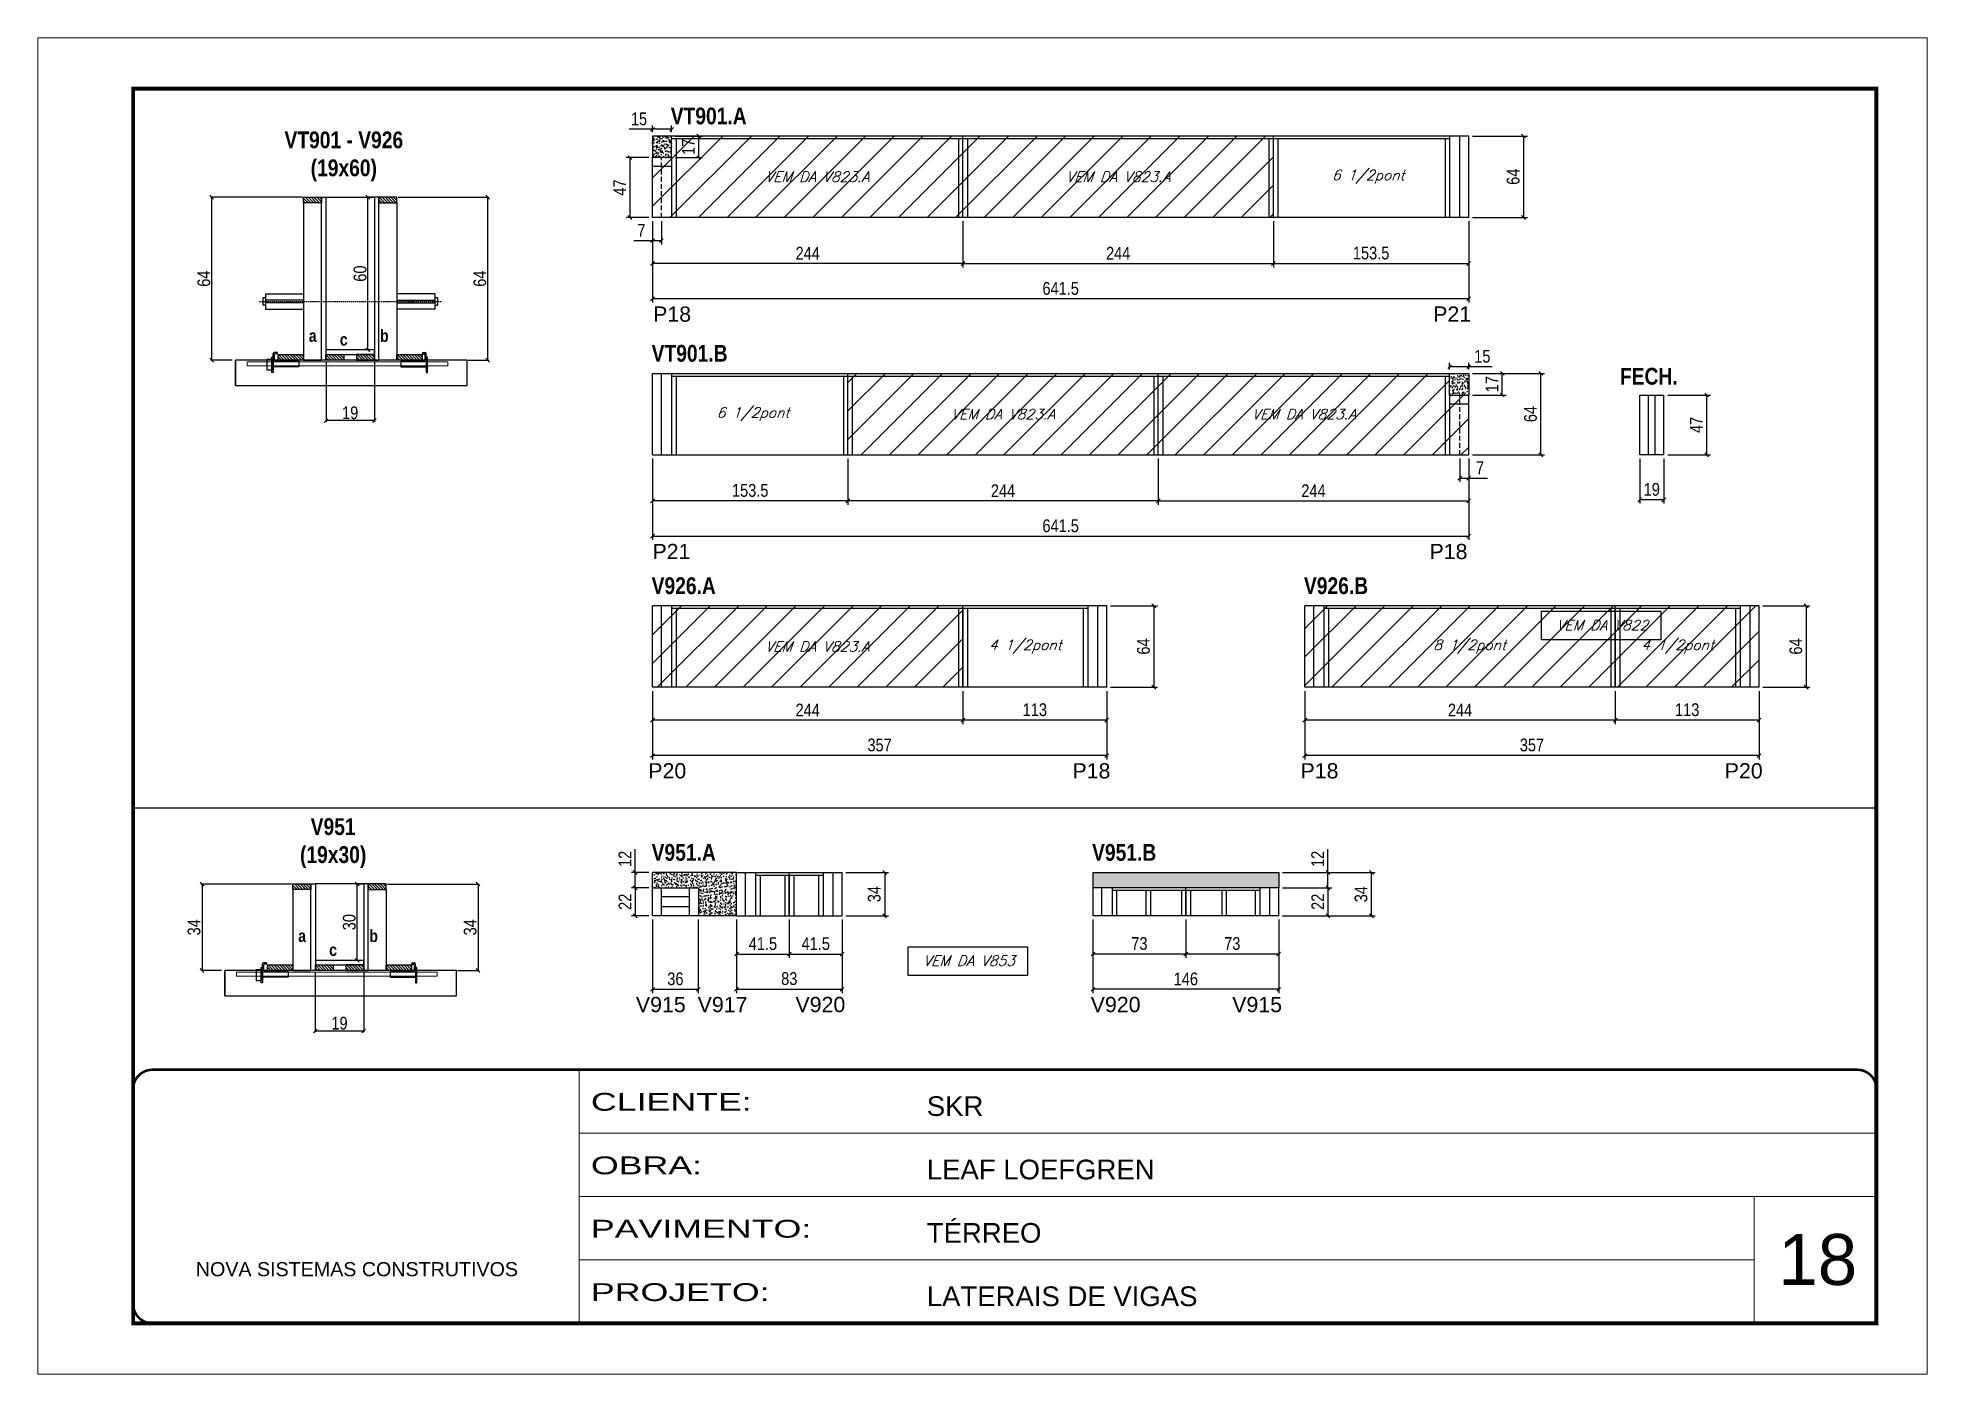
# Model space of a CAD drawing. Extents: x 3309 to 9563, y -2522 to 14608.
# Drawn here: x 4908 to 6393, y 8964 to 10014 of the extents above; entities that cross this region are included whole.
import ezdxf

# ---------------------------------------------------------------- set-up
doc = ezdxf.new("R2010")
doc.units = 0
for name, pattern in [('CONTINUO', [0]), ('DASHED', [0.75, 0.5, -0.25]), ('HIDDEN', [0.375, 0.25, -0.125])]:
    doc.linetypes.add(name, pattern=pattern)
for name, color, linetype in [('5', 5, 'Continuous'), ('barrote', 251, 'Continuous'), ('COTA', 241, 'Continuous'), ('detalhes', 4, 'Continuous'), ('NOMENCLATURA', 7, 'Continuous'), ('Painéis', 200, 'Continuous'), ('presilha', 1, 'Continuous'), ('SARR_2.2x10', 60, 'Continuous'), ('SARR_2.2x7', 40, 'Continuous'), ('SARR_3.5x7', 81, 'Continuous'), ('TENSOR', 3, 'Continuous'), ('texto', 7, 'Continuous')]:
    doc.layers.add(name, color=color, linetype=linetype)
for name, color, linetype, lineweight in [('CARIMBO', 255, 'Continuous', 9), ('CONCRETO', 251, 'Continuous', 25), ('Folhas', 255, 'Continuous', 9), ('Hachura', 251, 'Continuous', 9), ('SARRAFO DE PRESSAO', 251, 'DASHED', 9), ('SCO-___-LAJ', 2, 'Continuous', 0)]:
    doc.layers.add(name, color=color, linetype=linetype, lineweight=lineweight)
doc.styles.add('ARIAL', font='arial.ttf')
doc.styles.add('COTA TECNICA', font='techl___.ttf', dxfattribs={"height": 10})
doc.styles.add('COTA TECNICA 2X', font='techl___.ttf', dxfattribs={"height": 10})
doc.styles.add('Romans', font='romans.shx')
doc.styles.get("Standard").update_dxf_attribs({"font": 'arial.ttf'})
doc.styles.add('TECNICA', font='techb___.ttf', dxfattribs={"height": 10})
doc.styles.add('Tecnologia', font='')
doc.styles.get('Tecnologia').set_extended_font_data('Forgotten Futurist')
doc.dimstyles.new('PAINEL', dxfattribs={"dimtxt": 10, "dimasz": 3, "dimexe": 3, "dimexo": 3, "dimgap": 3, "dimtad": 1, "dimdec": 1, "dimzin": 12, "dimdsep": 46, "dimtxsty": 'COTA TECNICA', "dimblk1": 'OBLIQUE', "dimblk2": 'OBLIQUE', "dimsah": 1, "dimcen": 0.9, "dimclrd": 4, "dimclre": 4, "dimclrt": 240, "dimadec": 1, "dimazin": 3, "dimtfac": 1, "dimtdec": 1, "dimtmove": 0, "dimatfit": 3, "dimfxl": 1, "dimtolj": 1, "dimtzin": 12, "dimarcsym": 0})
doc.dimstyles.new('SECAO', dxfattribs={"dimscale": 0.333333, "dimtxt": 5, "dimasz": 9, "dimexe": 3, "dimexo": 3, "dimgap": 3, "dimtad": 1, "dimdec": 1, "dimlfac": 0.5, "dimzin": 12, "dimdsep": 46, "dimtxsty": 'COTA TECNICA 2X', "dimblk1": 'OBLIQUE', "dimblk2": 'OBLIQUE', "dimsah": 1, "dimcen": 0.9, "dimclrd": 4, "dimclre": 4, "dimclrt": 240, "dimadec": 1, "dimazin": 3, "dimtfac": 1, "dimtdec": 1, "dimtmove": 0, "dimatfit": 3, "dimfxl": 1, "dimtolj": 1, "dimtzin": 12, "dimarcsym": 0})
pattern_1 = [(135, (38369.9267, -113751.8887), (-1.122532015, -1.122532015), [])]
pattern_2 = [(135, (38361.551, -114231.4645), (-1.122532015, -1.122532015), [])]

msp = doc.modelspace()

# ---------------------------------------------------------------- texts
at = {"layer": '5', "linetype": 'Continuous'}
for s, rotation, p in [('P18', 0.00004, (5391.49, 9790.47)), ('P21', 0.00004, (6004.58, 9790.47)), ('P21', 359.99996, (5390.97, 9603.94)), ('P18', 359.99996, (6001.71, 9603.94)), ('P20', 359.99996, (5387.71, 9431.64)), ('P18', 0.00004, (5721.07, 9431.64)), ('P18', 359.99996, (5900.32, 9431.64)), ('P20', 0.00004, (6233.74, 9431.64)), ('V915', 359.99996, (5377.95, 9248)), ('V917', 359.99996, (5426.53, 9248)), ('V920', 359.99996, (5503.38, 9248)), ('V920', 0.00004, (5735.42, 9248)), ('V915', 0.00004, (5846.64, 9248))]:
    msp.add_text(s, height=12, rotation=rotation, dxfattribs=at).set_placement(p)
at = {"layer": 'CARIMBO', "style": 'ARIAL'}
msp.add_text('18', height=40, dxfattribs=at).set_placement((6275.73, 9033.7))
at = {"layer": 'detalhes', "style": 'TECNICA'}
for s, p in [('a', (5120.91, 9774.67)), ('c', (5145.28, 9771.75)), ('b', (5176.89, 9774.66)), ('b', (5168.51, 9303.13, 0)), ('a', (5112.54, 9303.14, 0)), ('c', (5136.9, 9292.18, 0))]:
    msp.add_text(s, height=9.6, dxfattribs=at).set_placement(p)
at = {"layer": 'NOMENCLATURA', "style": 'TECNICA'}
for s, p in [('VT901.A', (5405.33, 9945.58)), ('VT901.B', (5390.33, 9759.06)), ('FECH.', (6151.37, 9741.05)), ('V926.A', (5390.33, 9576.46)), ('V926.B', (5903.01, 9576.46)), ('V951.A', (5390.33, 9366.92)), ('V951.B', (5736.5, 9366.92))]:
    msp.add_text(s, height=13.2, dxfattribs=at).set_placement(p)
at = {"layer": 'NOMENCLATURA', "char_height": 13.2, "attachment_point": 2, "style": 'TECNICA'}
for s, insert in [('VT901 - V926\\P(19x60)', (5148.39, 9939.98)), ('V951\\P(19x30)', (5140.01, 9400.4, 0))]:
    msp.add_mtext_dynamic_manual_height_columns(s, width=300.2766, gutter_width=1, heights=[0], dxfattribs=dict(at, insert=insert))
at = {"layer": 'texto', "color": 2, "char_height": 8, "attachment_point": 5, "style": 'Romans'}
for s, insert in [('{\\Q19;\\C256;VEM DA V823.A}', (5520.54, 9904.4)), ('{\\Q19;\\C256;VEM DA V823.A}', (5757.04, 9904.4)), ('{\\Q19;\\C256;6 1/2pont}', (5953.54, 9904.4)), ('{\\Q19;\\C256;6 1/2pont}', (5470.04, 9717.87)), ('{\\Q19;\\C256;VEM DA V823.A}', (5666.54, 9717.87)), ('{\\Q19;\\C256;VEM DA V823.A}', (5903.04, 9717.87)), ('{\\Q19;\\C256;VEM DA V822}', (6137.5, 9552.1)), ('{\\Q19;\\C256;VEM DA V823.A}', (5520.54, 9535.27)), ('{\\Q19;\\C256;4 1/2pont}', (5684.04, 9535.27)), ('{\\Q19;\\C256;8 1/2pont}', (6033.23, 9535.27)), ('{\\Q19;\\C256;4 1/2pont}', (6196.73, 9535.27)), ('{\\Q19;\\C256;VEM DA V853}', (5639.82, 9288.43))]:
    msp.add_mtext(s, dxfattribs=dict(at, insert=insert))

# ---------------------------------------------------------------- blocks, each defined once
blk = doc.blocks.new('9999999999')
at = {"color": 30, "linetype": 'CONTINUO'}
for p, q in [((98564.6, 34230.2), (98564.6, 34429.4)), ((98564.6, 34379.6), (99584, 34379.6)), ((98564.6, 34329.8), (99488, 34329.8)), ((99584, 34329.8), (99488, 34329.8)), ((99488, 34329.8), (99488, 34230.2)), ((98564.6, 34280), (99488, 34280))]:
    blk.add_line(p, q, dxfattribs=at)
at = {"color": 30, "linetype": 'CONTINUO', "const_width": 2}
blk.add_lwpolyline([(99584, 34230.2), (99584, 34414.4, 0.414214), (99569, 34429.4), (98229, 34429.4, 0.414214), (98214, 34414.4), (98214, 34245.2, 0.414214), (98229, 34230.2), (99584, 34230.2)], format="xyb", dxfattribs=at)
at = {"layer": 'Folhas'}
blk.add_lwpolyline([(98139, 34190.2), (99624, 34190.2), (99624, 35240.2), (98139, 35240.2)], close=True, dxfattribs=at)
at = {"layer": 'Folhas', "color": 30, "const_width": 3}
blk.add_lwpolyline([(98214, 34230.2), (99584, 34230.2), (99584, 35200.2), (98214, 35200.2)], close=True, dxfattribs=at)
at = {"color": 7, "linetype": 'Continuous', "ltscale": 5, "style": 'ARIAL'}
for s, height, p in [('SKR', 15.48, (98837.7, 34393.1)), ('LEAF LOEFGREN', 15.483, (98837.7, 34343.3)), ('TÉRREO', 15.48, (98837.7, 34293.5)), ('NOVA SISTEMAS CONSTRUTIVOS', 11.059, (98263.2, 34267.2)), ('LATERAIS DE VIGAS', 15.483, (98837.7, 34243.7))]:
    blk.add_text(s, height=height, dxfattribs=at).set_placement(p)
at = {"layer": 'Folhas', "color": 7, "style": 'Tecnologia', "width": 1.5}
for s, p in [('CLIENTE:', (98573.7, 34397.2)), ('OBRA:', (98573.7, 34347.3)), ('PAVIMENTO:', (98573.7, 34297.5)), ('PROJETO:', (98573.7, 34247.7))]:
    blk.add_text(s, height=14, dxfattribs=at).set_placement(p)
blk = doc.blocks.new('_Oblique')
at = {"color": 0, "linetype": 'ByBlock', "lineweight": -2}
blk.add_line((-0.5, -0.5), (0.5, 0.5), dxfattribs=at)
blk = doc.blocks.new('*D1789')
at = {"layer": 'COTA', "color": 4, "lineweight": -2, "transparency": 16777216}
for p, q in [((5134.4, 9759.3), (5134.4, 9711.8)), ((5172.4, 9759.3), (5172.4, 9711.8)), ((5172.4, 9712.8), (5134.4, 9712.8))]:
    blk.add_line(p, q, dxfattribs=at)
at = {"layer": 'Defpoints', "color": 0, "transparency": 16777216}
for p in [(5134.4, 9760.3), (5172.4, 9760.3), (5134.4, 9712.8)]:
    blk.add_point(p, dxfattribs=at)
at = {"layer": 'COTA', "color": 4, "lineweight": -2, "transparency": 16777216, "xscale": 3, "yscale": 3, "zscale": 3, "rotation": 180}
blk.add_blockref('_Oblique', (5134.4, 9712.8), dxfattribs=at)
at = {"layer": 'COTA', "color": 4, "lineweight": -2, "transparency": 16777216, "xscale": 3, "yscale": 3, "zscale": 3}
blk.add_blockref('_Oblique', (5172.4, 9712.8), dxfattribs=at)
at = {"layer": 'COTA', "color": 240, "transparency": 16777216, "insert": (5153.4, 9718.9), "char_height": 10, "attachment_point": 5, "style": 'COTA TECNICA 2X'}
blk.add_mtext('\\A1;19', dxfattribs=at)
blk = doc.blocks.new('PRESILHA METÁLICA 1')
at = {"layer": 'presilha'}
for p, q in [((0, 13), (6, 13)), ((0, 13), (0, 0)), ((6, 0), (0, 0)), ((6, 15.5), (7.5, 15.5)), ((6, -2.5), (6, 15.5)), ((6, 13), (6, 0)), ((7.5, 10.6), (7.5, 19.9)), ((7.5, 15.5), (7.5, -2.5)), ((37.5, 4.1), (7.5, 4.1)), ((12, 21), (8.6, 21)), ((9, 11.6), (9, 18.9)), ((12, 19.5), (9.6, 19.5)), ((37.5, 11), (9.6, 11)), ((12, 21), (12, 19.5)), ((37.5, 11), (37.5, 4.1)), ((7.5, -2.5), (6, -2.5))]:
    blk.add_line(p, q, dxfattribs=at)
for centre, radius, start, end in [((8.6, 19.9), 1.14, 90, 180), ((9.6, 18.9), 0.57, 90, 180), ((9.6, 11.6), 0.57, 180, 270)]:
    blk.add_arc(centre, radius, start, end, dxfattribs=at)
blk = doc.blocks.new('PRESILHA METÁLICA 2')
at = {"layer": 'presilha'}
for p, q in [((-5.2, 23.5), (-5.2, 22)), ((-5.2, 23.5), (-1.9, 23.5)), ((-0.8, 14.6), (-0.8, 22.4)), ((-30.8, 13.5), (-30.8, 6.6)), ((-30.8, 13.5), (-2.8, 13.5)), ((-30.8, 6.6), (-0.8, 6.6)), ((-5.2, 22), (-2.8, 22)), ((-2.2, 14.1), (-2.2, 21.4)), ((0.8, 18), (-0.8, 18)), ((-0.8, 18), (-0.8, 0)), ((-0.8, 0), (0.8, 0)), ((0.8, 0), (0.8, 18))]:
    blk.add_line(p, q, dxfattribs=at)
for centre, radius, start, end in [((-1.9, 22.4), 1.14, 0, 90), ((-2.8, 21.4), 0.57, 0, 90), ((-2.8, 14.1), 0.57, 270, 0)]:
    blk.add_arc(centre, radius, start, end, dxfattribs=at)
blk = doc.blocks.new('*D1790')
at = {"layer": 'COTA', "color": 4, "lineweight": -2, "transparency": 16777216}
for p, q in [((5191, 9888.3), (5262.4, 9888.3)), ((5261.4, 9888.3), (5261.4, 9760.3)), ((5246.2, 9760.3), (5262.4, 9760.3))]:
    blk.add_line(p, q, dxfattribs=at)
at = {"layer": 'Defpoints', "color": 0, "transparency": 16777216}
for p in [(5190, 9888.3), (5245.2, 9760.3), (5261.4, 9760.3)]:
    blk.add_point(p, dxfattribs=at)
at = {"layer": 'COTA', "color": 4, "lineweight": -2, "transparency": 16777216, "xscale": 3, "yscale": 3, "zscale": 3}
for p, rotation in [((5261.4, 9888.3), 90), ((5261.4, 9760.3), 270)]:
    blk.add_blockref('_Oblique', p, dxfattribs=dict(at, rotation=rotation))
at = {"layer": 'COTA', "color": 240, "transparency": 16777216, "insert": (5255.3, 9824.3), "char_height": 10, "attachment_point": 5, "rotation": 90, "style": 'COTA TECNICA 2X'}
blk.add_mtext('\\A1;64', dxfattribs=at)
blk = doc.blocks.new('*D1791')
at = {"layer": 'COTA', "color": 4, "lineweight": -2, "transparency": 16777216}
for p, q in [((5115.8, 9888.3), (5043.5, 9888.3)), ((5044.5, 9888.3), (5044.5, 9760.3)), ((5060.6, 9760.3), (5043.5, 9760.3))]:
    blk.add_line(p, q, dxfattribs=at)
at = {"layer": 'Defpoints', "color": 0, "transparency": 16777216}
for p in [(5116.8, 9888.3), (5044.5, 9760.3), (5061.6, 9760.3)]:
    blk.add_point(p, dxfattribs=at)
at = {"layer": 'COTA', "color": 4, "lineweight": -2, "transparency": 16777216, "xscale": 3, "yscale": 3, "zscale": 3}
for p, rotation in [((5044.5, 9888.3), 90), ((5044.5, 9760.3), 270)]:
    blk.add_blockref('_Oblique', p, dxfattribs=dict(at, rotation=rotation))
at = {"layer": 'COTA', "color": 240, "transparency": 16777216, "insert": (5038.4, 9824.3), "char_height": 10, "attachment_point": 5, "rotation": 90, "style": 'COTA TECNICA 2X'}
blk.add_mtext('\\A1;64', dxfattribs=at)
blk = doc.blocks.new('*D1792')
at = {"layer": 'COTA', "color": 4, "lineweight": -2, "transparency": 16777216}
for p, q in [((5171.4, 9888.3), (5166.3, 9888.3)), ((5167.3, 9768.3), (5167.3, 9888.3)), ((5171.4, 9768.3), (5166.3, 9768.3))]:
    blk.add_line(p, q, dxfattribs=at)
at = {"layer": 'Defpoints', "color": 0, "transparency": 16777216}
for p in [(5167.3, 9888.3), (5172.4, 9888.3), (5172.4, 9768.3)]:
    blk.add_point(p, dxfattribs=at)
at = {"layer": 'COTA', "color": 4, "lineweight": -2, "transparency": 16777216, "xscale": 3, "yscale": 3, "zscale": 3}
for p, rotation in [((5167.3, 9888.3), 90), ((5167.3, 9768.3), 270)]:
    blk.add_blockref('_Oblique', p, dxfattribs=dict(at, rotation=rotation))
at = {"layer": 'COTA', "color": 240, "transparency": 16777216, "insert": (5161.2, 9828.3), "char_height": 10, "attachment_point": 5, "rotation": 90, "style": 'COTA TECNICA 2X'}
blk.add_mtext('\\A1;60', dxfattribs=at)
blk = doc.blocks.new('*D1793')
at = {"layer": 'COTA', "color": 4, "linetype": 'ByBlock', "lineweight": -2, "transparency": 16777216}
for p, q in [((5391, 9869.4), (5391, 9833.2)), ((5635, 9869.4), (5635, 9833.2)), ((5635, 9836.2), (5391, 9836.2))]:
    blk.add_line(p, q, dxfattribs=at)
at = {"layer": 'Defpoints', "color": 0, "linetype": 'ByBlock', "transparency": 16777216}
for p in [(5391, 9872.4), (5635, 9872.4), (5391, 9836.2)]:
    blk.add_point(p, dxfattribs=at)
at = {"layer": 'COTA', "color": 4, "linetype": 'ByBlock', "lineweight": -2, "transparency": 16777216, "xscale": 3, "yscale": 3, "zscale": 3, "rotation": 180}
blk.add_blockref('_Oblique', (5391, 9836.2), dxfattribs=at)
at = {"layer": 'COTA', "color": 4, "linetype": 'ByBlock', "lineweight": -2, "transparency": 16777216, "xscale": 3, "yscale": 3, "zscale": 3}
blk.add_blockref('_Oblique', (5635, 9836.2), dxfattribs=at)
at = {"layer": 'COTA', "color": 240, "linetype": 'ByBlock', "transparency": 16777216, "insert": (5513, 9844.3), "char_height": 10, "attachment_point": 5, "style": 'COTA TECNICA'}
blk.add_mtext('\\A1;244', dxfattribs=at)
blk = doc.blocks.new('*D1795')
at = {"layer": 'COTA', "color": 4, "linetype": 'ByBlock', "lineweight": -2, "transparency": 16777216}
for p, q in [((5391, 9869.4), (5391, 9805.5)), ((6032.5, 9869.4), (6032.5, 9805.5)), ((6032.5, 9808.5), (5391, 9808.5))]:
    blk.add_line(p, q, dxfattribs=at)
at = {"layer": 'Defpoints', "color": 0, "linetype": 'ByBlock', "transparency": 16777216}
for p in [(5391, 9872.4), (6032.5, 9872.4), (5391, 9808.5)]:
    blk.add_point(p, dxfattribs=at)
at = {"layer": 'COTA', "color": 4, "linetype": 'ByBlock', "lineweight": -2, "transparency": 16777216, "xscale": 3, "yscale": 3, "zscale": 3, "rotation": 180}
blk.add_blockref('_Oblique', (5391, 9808.5), dxfattribs=at)
at = {"layer": 'COTA', "color": 4, "linetype": 'ByBlock', "lineweight": -2, "transparency": 16777216, "xscale": 3, "yscale": 3, "zscale": 3}
blk.add_blockref('_Oblique', (6032.5, 9808.5), dxfattribs=at)
at = {"layer": 'COTA', "color": 240, "linetype": 'ByBlock', "transparency": 16777216, "insert": (5711.8, 9816.6), "char_height": 10, "attachment_point": 5, "style": 'COTA TECNICA'}
blk.add_mtext('\\A1;641.5', dxfattribs=at)
blk = doc.blocks.new('*D1794')
at = {"layer": 'COTA', "color": 4, "lineweight": -2, "transparency": 16777216}
for p, q in [((5635, 9869.4), (5635, 9833.2)), ((5879, 9869.4), (5879, 9833.2)), ((5635, 9836.2), (5879, 9836.2))]:
    blk.add_line(p, q, dxfattribs=at)
at = {"layer": 'Defpoints', "color": 0, "transparency": 16777216}
for p in [(5635, 9872.4, 0), (5879, 9872.4, 0), (5879, 9836.2)]:
    blk.add_point(p, dxfattribs=at)
at = {"layer": 'COTA', "color": 4, "lineweight": -2, "transparency": 16777216, "xscale": 3, "yscale": 3, "zscale": 3, "rotation": 180}
blk.add_blockref('_Oblique', (5635, 9836.2), dxfattribs=at)
at = {"layer": 'COTA', "color": 4, "lineweight": -2, "transparency": 16777216, "xscale": 3, "yscale": 3, "zscale": 3}
blk.add_blockref('_Oblique', (5879, 9836.2), dxfattribs=at)
at = {"layer": 'COTA', "color": 240, "transparency": 16777216, "insert": (5757, 9844.3), "char_height": 10, "attachment_point": 5, "style": 'COTA TECNICA'}
blk.add_mtext('\\A1;244', dxfattribs=at)
blk = doc.blocks.new('*D1796')
at = {"layer": 'COTA', "color": 4, "lineweight": -2, "transparency": 16777216}
for p, q in [((5879, 9869.4), (5879, 9833.2)), ((6032.5, 9869.4), (6032.5, 9833.2)), ((5879, 9836.2), (6032.5, 9836.2))]:
    blk.add_line(p, q, dxfattribs=at)
at = {"layer": 'Defpoints', "color": 0, "transparency": 16777216}
for p in [(5879, 9872.4, 0), (6032.5, 9872.4, 0), (6032.5, 9836.2)]:
    blk.add_point(p, dxfattribs=at)
at = {"layer": 'COTA', "color": 4, "lineweight": -2, "transparency": 16777216, "xscale": 3, "yscale": 3, "zscale": 3, "rotation": 180}
blk.add_blockref('_Oblique', (5879, 9836.2), dxfattribs=at)
at = {"layer": 'COTA', "color": 4, "lineweight": -2, "transparency": 16777216, "xscale": 3, "yscale": 3, "zscale": 3}
blk.add_blockref('_Oblique', (6032.5, 9836.2), dxfattribs=at)
at = {"layer": 'COTA', "color": 240, "transparency": 16777216, "insert": (5955.8, 9844.4), "char_height": 10, "attachment_point": 5, "style": 'COTA TECNICA'}
blk.add_mtext('\\A1;153.5', dxfattribs=at)
blk = doc.blocks.new('*D1797')
at = {"layer": 'COTA', "color": 4, "lineweight": -2, "transparency": 16777216}
for p, q in [((5388, 9919.4), (5370.3, 9919.4)), ((5373.3, 9919.4), (5373.3, 9872.4)), ((5388, 9872.4), (5370.3, 9872.4))]:
    blk.add_line(p, q, dxfattribs=at)
at = {"layer": 'Defpoints', "color": 0, "transparency": 16777216}
for p in [(5391, 9919.4), (5373.3, 9872.4), (5391, 9872.4)]:
    blk.add_point(p, dxfattribs=at)
at = {"layer": 'COTA', "color": 4, "lineweight": -2, "transparency": 16777216, "xscale": 3, "yscale": 3, "zscale": 3}
for p, rotation in [((5373.3, 9919.4), 90), ((5373.3, 9872.4), 270)]:
    blk.add_blockref('_Oblique', p, dxfattribs=dict(at, rotation=rotation))
at = {"layer": 'COTA', "color": 240, "transparency": 16777216, "insert": (5365.3, 9895.9), "char_height": 10, "attachment_point": 5, "rotation": 90, "style": 'COTA TECNICA'}
blk.add_mtext('\\A1;47', dxfattribs=at)
blk = doc.blocks.new('*D1799')
at = {"layer": 'COTA', "color": 4, "lineweight": -2, "transparency": 16777216}
for p, q in [((5391, 9941.7), (5372.7, 9941.7)), ((5391, 9939.4), (5391, 9944.7)), ((5406, 9941.7), (5391, 9941.7)), ((5406, 9939.4), (5406, 9944.7))]:
    blk.add_line(p, q, dxfattribs=at)
at = {"layer": 'Defpoints', "color": 0, "transparency": 16777216}
for p in [(5391, 9941.7), (5391, 9936.4, 0), (5406, 9936.4, 0)]:
    blk.add_point(p, dxfattribs=at)
at = {"layer": 'COTA', "color": 4, "lineweight": -2, "transparency": 16777216, "xscale": 3, "yscale": 3, "zscale": 3, "rotation": 180}
blk.add_blockref('_Oblique', (5391, 9941.7), dxfattribs=at)
at = {"layer": 'COTA', "color": 4, "lineweight": -2, "transparency": 16777216, "xscale": 3, "yscale": 3, "zscale": 3}
blk.add_blockref('_Oblique', (5406, 9941.7), dxfattribs=at)
at = {"layer": 'COTA', "color": 240, "transparency": 16777216, "insert": (5380.4, 9949.8), "char_height": 10, "attachment_point": 5, "style": 'COTA TECNICA'}
blk.add_mtext('\\A1;15', dxfattribs=at)
blk = doc.blocks.new('*D1798')
at = {"layer": 'COTA', "color": 4, "lineweight": -2, "transparency": 16777216}
for p, q in [((5409, 9936.4), (5430.3, 9936.4)), ((5427.3, 9919.4), (5427.3, 9936.4)), ((5409, 9919.4), (5430.3, 9919.4))]:
    blk.add_line(p, q, dxfattribs=at)
at = {"layer": 'Defpoints', "color": 0, "transparency": 16777216}
for p in [(5406, 9936.4, 0), (5427.3, 9936.4), (5406, 9919.4, 0)]:
    blk.add_point(p, dxfattribs=at)
at = {"layer": 'COTA', "color": 4, "lineweight": -2, "transparency": 16777216, "xscale": 3, "yscale": 3, "zscale": 3}
for p, rotation in [((5427.3, 9936.4), 90), ((5427.3, 9919.4), 270)]:
    blk.add_blockref('_Oblique', p, dxfattribs=dict(at, rotation=rotation))
at = {"layer": 'COTA', "color": 240, "transparency": 16777216, "insert": (5419.2, 9927.9), "char_height": 10, "attachment_point": 5, "rotation": 90, "style": 'COTA TECNICA'}
blk.add_mtext('\\A1;17', dxfattribs=at)
blk = doc.blocks.new('*D1800')
at = {"layer": 'COTA', "color": 4, "lineweight": -2, "transparency": 16777216}
for p, q in [((6035.5, 9936.4), (6078.6, 9936.4)), ((6075.6, 9936.4), (6075.6, 9872.4)), ((6035.5, 9872.4), (6078.6, 9872.4))]:
    blk.add_line(p, q, dxfattribs=at)
at = {"layer": 'Defpoints', "color": 0, "transparency": 16777216}
for p in [(6032.5, 9936.4), (6032.5, 9872.4), (6075.6, 9872.4)]:
    blk.add_point(p, dxfattribs=at)
at = {"layer": 'COTA', "color": 4, "lineweight": -2, "transparency": 16777216, "xscale": 3, "yscale": 3, "zscale": 3}
for p, rotation in [((6075.6, 9936.4), 90), ((6075.6, 9872.4), 270)]:
    blk.add_blockref('_Oblique', p, dxfattribs=dict(at, rotation=rotation))
at = {"layer": 'COTA', "color": 240, "transparency": 16777216, "insert": (6067.5, 9904.4), "char_height": 10, "attachment_point": 5, "rotation": 90, "style": 'COTA TECNICA'}
blk.add_mtext('\\A1;64', dxfattribs=at)
blk = doc.blocks.new('*D1801')
at = {"layer": 'COTA', "color": 4, "lineweight": -2, "transparency": 16777216}
for p, q in [((5391, 9869.4), (5391, 9851.1)), ((5398, 9869.4), (5398, 9851.1)), ((5391, 9854.1), (5376.3, 9854.1)), ((5398, 9854.1), (5391, 9854.1))]:
    blk.add_line(p, q, dxfattribs=at)
at = {"layer": 'Defpoints', "color": 0, "transparency": 16777216}
for p in [(5391, 9872.4), (5398, 9872.4), (5391, 9854.1)]:
    blk.add_point(p, dxfattribs=at)
at = {"layer": 'COTA', "color": 4, "lineweight": -2, "transparency": 16777216, "xscale": 3, "yscale": 3, "zscale": 3, "rotation": 180}
blk.add_blockref('_Oblique', (5391, 9854.1), dxfattribs=at)
at = {"layer": 'COTA', "color": 4, "lineweight": -2, "transparency": 16777216, "xscale": 3, "yscale": 3, "zscale": 3}
blk.add_blockref('_Oblique', (5398, 9854.1), dxfattribs=at)
at = {"layer": 'COTA', "color": 240, "transparency": 16777216, "insert": (5382.2, 9862.2), "char_height": 10, "attachment_point": 5, "style": 'COTA TECNICA'}
blk.add_mtext('\\A1;7', dxfattribs=at)
blk = doc.blocks.new('*D1802')
at = {"layer": 'COTA', "color": 4, "linetype": 'ByBlock', "lineweight": -2, "transparency": 16777216}
for p, q in [((5788.5, 9682.9), (5788.5, 9646.7)), ((6032.5, 9682.9), (6032.5, 9646.7)), ((5788.5, 9649.7), (6032.5, 9649.7))]:
    blk.add_line(p, q, dxfattribs=at)
at = {"layer": 'Defpoints', "color": 0, "linetype": 'ByBlock', "transparency": 16777216}
for p in [(5788.5, 9685.9), (6032.5, 9685.9), (6032.5, 9649.7)]:
    blk.add_point(p, dxfattribs=at)
at = {"layer": 'COTA', "color": 4, "linetype": 'ByBlock', "lineweight": -2, "transparency": 16777216, "xscale": 3, "yscale": 3, "zscale": 3, "rotation": 180}
blk.add_blockref('_Oblique', (5788.5, 9649.7), dxfattribs=at)
at = {"layer": 'COTA', "color": 4, "linetype": 'ByBlock', "lineweight": -2, "transparency": 16777216, "xscale": 3, "yscale": 3, "zscale": 3}
blk.add_blockref('_Oblique', (6032.5, 9649.7), dxfattribs=at)
at = {"layer": 'COTA', "color": 240, "linetype": 'ByBlock', "transparency": 16777216, "insert": (5910.5, 9657.7), "char_height": 10, "attachment_point": 5, "style": 'COTA TECNICA'}
blk.add_mtext('\\A1;244', dxfattribs=at)
blk = doc.blocks.new('*D1805')
at = {"layer": 'COTA', "color": 4, "linetype": 'ByBlock', "lineweight": -2, "transparency": 16777216}
for p, q in [((5391, 9682.9), (5391, 9619)), ((6032.5, 9682.9), (6032.5, 9619)), ((5391, 9622), (6032.5, 9622))]:
    blk.add_line(p, q, dxfattribs=at)
at = {"layer": 'Defpoints', "color": 0, "linetype": 'ByBlock', "transparency": 16777216}
for p in [(5391, 9685.9), (6032.5, 9685.9), (6032.5, 9622)]:
    blk.add_point(p, dxfattribs=at)
at = {"layer": 'COTA', "color": 4, "linetype": 'ByBlock', "lineweight": -2, "transparency": 16777216, "xscale": 3, "yscale": 3, "zscale": 3, "rotation": 180}
blk.add_blockref('_Oblique', (5391, 9622), dxfattribs=at)
at = {"layer": 'COTA', "color": 4, "linetype": 'ByBlock', "lineweight": -2, "transparency": 16777216, "xscale": 3, "yscale": 3, "zscale": 3}
blk.add_blockref('_Oblique', (6032.5, 9622), dxfattribs=at)
at = {"layer": 'COTA', "color": 240, "linetype": 'ByBlock', "transparency": 16777216, "insert": (5711.8, 9630.1), "char_height": 10, "attachment_point": 5, "style": 'COTA TECNICA'}
blk.add_mtext('\\A1;641.5', dxfattribs=at)
blk = doc.blocks.new('*D1803')
at = {"layer": 'COTA', "color": 4, "lineweight": -2, "transparency": 16777216}
for p, q in [((5544.5, 9682.9), (5544.5, 9646.7)), ((5788.5, 9682.9), (5788.5, 9646.7)), ((5788.5, 9649.7), (5544.5, 9649.7))]:
    blk.add_line(p, q, dxfattribs=at)
at = {"layer": 'Defpoints', "color": 0, "transparency": 16777216}
for p in [(5544.5, 9685.9, 0), (5788.5, 9685.9, 0), (5544.5, 9649.7)]:
    blk.add_point(p, dxfattribs=at)
at = {"layer": 'COTA', "color": 4, "lineweight": -2, "transparency": 16777216, "xscale": 3, "yscale": 3, "zscale": 3, "rotation": 180}
blk.add_blockref('_Oblique', (5544.5, 9649.7), dxfattribs=at)
at = {"layer": 'COTA', "color": 4, "lineweight": -2, "transparency": 16777216, "xscale": 3, "yscale": 3, "zscale": 3}
blk.add_blockref('_Oblique', (5788.5, 9649.7), dxfattribs=at)
at = {"layer": 'COTA', "color": 240, "transparency": 16777216, "insert": (5666.5, 9657.7), "char_height": 10, "attachment_point": 5, "style": 'COTA TECNICA'}
blk.add_mtext('\\A1;244', dxfattribs=at)
blk = doc.blocks.new('*D1806')
at = {"layer": 'COTA', "color": 4, "lineweight": -2, "transparency": 16777216}
for p, q in [((5391, 9682.9), (5391, 9646.7)), ((5544.5, 9682.9), (5544.5, 9646.7)), ((5544.5, 9649.7), (5391, 9649.7))]:
    blk.add_line(p, q, dxfattribs=at)
at = {"layer": 'Defpoints', "color": 0, "transparency": 16777216}
for p in [(5391, 9685.9, 0), (5544.5, 9685.9, 0), (5391, 9649.7)]:
    blk.add_point(p, dxfattribs=at)
at = {"layer": 'COTA', "color": 4, "lineweight": -2, "transparency": 16777216, "xscale": 3, "yscale": 3, "zscale": 3, "rotation": 180}
blk.add_blockref('_Oblique', (5391, 9649.7), dxfattribs=at)
at = {"layer": 'COTA', "color": 4, "lineweight": -2, "transparency": 16777216, "xscale": 3, "yscale": 3, "zscale": 3}
blk.add_blockref('_Oblique', (5544.5, 9649.7), dxfattribs=at)
at = {"layer": 'COTA', "color": 240, "transparency": 16777216, "insert": (5467.8, 9657.9), "char_height": 10, "attachment_point": 5, "style": 'COTA TECNICA'}
blk.add_mtext('\\A1;153.5', dxfattribs=at)
blk = doc.blocks.new('*D1807')
at = {"layer": 'COTA', "color": 4, "lineweight": -2, "transparency": 16777216}
for p, q in [((6017.5, 9752.9), (6017.5, 9758.2)), ((6032.5, 9752.9), (6032.5, 9758.2)), ((6017.5, 9755.2), (6032.5, 9755.2)), ((6032.5, 9755.2), (6050.9, 9755.2))]:
    blk.add_line(p, q, dxfattribs=at)
at = {"layer": 'Defpoints', "color": 0, "transparency": 16777216}
for p in [(6017.5, 9749.9, 0), (6032.5, 9755.2), (6032.5, 9749.9, 0)]:
    blk.add_point(p, dxfattribs=at)
at = {"layer": 'COTA', "color": 4, "lineweight": -2, "transparency": 16777216, "xscale": 3, "yscale": 3, "zscale": 3, "rotation": 180}
blk.add_blockref('_Oblique', (6017.5, 9755.2), dxfattribs=at)
at = {"layer": 'COTA', "color": 4, "lineweight": -2, "transparency": 16777216, "xscale": 3, "yscale": 3, "zscale": 3}
blk.add_blockref('_Oblique', (6032.5, 9755.2), dxfattribs=at)
at = {"layer": 'COTA', "color": 240, "transparency": 16777216, "insert": (6043.2, 9763.3), "char_height": 10, "attachment_point": 5, "style": 'COTA TECNICA'}
blk.add_mtext('\\A1;15', dxfattribs=at)
blk = doc.blocks.new('*D1804')
at = {"layer": 'COTA', "color": 4, "lineweight": -2, "transparency": 16777216}
for p, q in [((6025.5, 9682.9), (6025.5, 9664.6)), ((6032.5, 9682.9), (6032.5, 9664.6)), ((6025.5, 9667.6), (6032.5, 9667.6)), ((6032.5, 9667.6), (6047.3, 9667.6))]:
    blk.add_line(p, q, dxfattribs=at)
at = {"layer": 'Defpoints', "color": 0, "transparency": 16777216}
for p in [(6025.5, 9685.9), (6032.5, 9685.9), (6032.5, 9667.6)]:
    blk.add_point(p, dxfattribs=at)
at = {"layer": 'COTA', "color": 4, "lineweight": -2, "transparency": 16777216, "xscale": 3, "yscale": 3, "zscale": 3, "rotation": 180}
blk.add_blockref('_Oblique', (6025.5, 9667.6), dxfattribs=at)
at = {"layer": 'COTA', "color": 4, "lineweight": -2, "transparency": 16777216, "xscale": 3, "yscale": 3, "zscale": 3}
blk.add_blockref('_Oblique', (6032.5, 9667.6), dxfattribs=at)
at = {"layer": 'COTA', "color": 240, "transparency": 16777216, "insert": (6041.4, 9675.7), "char_height": 10, "attachment_point": 5, "style": 'COTA TECNICA'}
blk.add_mtext('\\A1;7', dxfattribs=at)
blk = doc.blocks.new('*D1808')
at = {"layer": 'COTA', "color": 4, "lineweight": -2, "transparency": 16777216}
for p, q in [((6035.5, 9749.9), (6092.2, 9749.9)), ((6089.2, 9685.9), (6089.2, 9749.9)), ((6035.5, 9685.9), (6092.2, 9685.9))]:
    blk.add_line(p, q, dxfattribs=at)
at = {"layer": 'Defpoints', "color": 0, "transparency": 16777216}
for p in [(6032.5, 9749.9), (6089.2, 9749.9), (6032.5, 9685.9)]:
    blk.add_point(p, dxfattribs=at)
at = {"layer": 'COTA', "color": 4, "lineweight": -2, "transparency": 16777216, "xscale": 3, "yscale": 3, "zscale": 3}
for p, rotation in [((6089.2, 9749.9), 90), ((6089.2, 9685.9), 270)]:
    blk.add_blockref('_Oblique', p, dxfattribs=dict(at, rotation=rotation))
at = {"layer": 'COTA', "color": 240, "transparency": 16777216, "insert": (6081.1, 9717.9), "char_height": 10, "attachment_point": 5, "rotation": 90, "style": 'COTA TECNICA'}
blk.add_mtext('\\A1;64', dxfattribs=at)
blk = doc.blocks.new('*D1809')
at = {"layer": 'COTA', "color": 4, "lineweight": -2, "transparency": 16777216}
for p, q in [((6035.5, 9749.9), (6061.9, 9749.9)), ((6058.9, 9732.9), (6058.9, 9749.9)), ((6035.5, 9732.9), (6061.9, 9732.9))]:
    blk.add_line(p, q, dxfattribs=at)
at = {"layer": 'Defpoints', "color": 0, "transparency": 16777216}
for p in [(6032.5, 9749.9), (6058.9, 9749.9), (6032.5, 9732.9)]:
    blk.add_point(p, dxfattribs=at)
at = {"layer": 'COTA', "color": 4, "lineweight": -2, "transparency": 16777216, "xscale": 3, "yscale": 3, "zscale": 3}
for p, rotation in [((6058.9, 9749.9), 90), ((6058.9, 9732.9), 270)]:
    blk.add_blockref('_Oblique', p, dxfattribs=dict(at, rotation=rotation))
at = {"layer": 'COTA', "color": 240, "transparency": 16777216, "insert": (6050.8, 9741.4), "char_height": 10, "attachment_point": 5, "rotation": 90, "style": 'COTA TECNICA'}
blk.add_mtext('\\A1;17', dxfattribs=at)
blk = doc.blocks.new('*D1810')
at = {"layer": 'COTA', "color": 4, "lineweight": -2, "transparency": 16777216}
for p, q in [((6188.9, 9732.9), (6222.5, 9732.9)), ((6219.5, 9732.9), (6219.5, 9685.9)), ((6188.9, 9685.9), (6222.5, 9685.9))]:
    blk.add_line(p, q, dxfattribs=at)
at = {"layer": 'Defpoints', "color": 0, "transparency": 16777216}
for p in [(6185.9, 9732.9), (6185.9, 9685.9), (6219.5, 9685.9)]:
    blk.add_point(p, dxfattribs=at)
at = {"layer": 'COTA', "color": 4, "lineweight": -2, "transparency": 16777216, "xscale": 3, "yscale": 3, "zscale": 3}
for p, rotation in [((6219.5, 9732.9), 90), ((6219.5, 9685.9), 270)]:
    blk.add_blockref('_Oblique', p, dxfattribs=dict(at, rotation=rotation))
at = {"layer": 'COTA', "color": 240, "transparency": 16777216, "insert": (6211.4, 9709.4), "char_height": 10, "attachment_point": 5, "rotation": 90, "style": 'COTA TECNICA'}
blk.add_mtext('\\A1;47', dxfattribs=at)
blk = doc.blocks.new('*D1811')
at = {"layer": 'COTA', "color": 4, "lineweight": -2, "transparency": 16777216}
for p, q in [((6166.9, 9682.9), (6166.9, 9647.6)), ((6185.9, 9682.9), (6185.9, 9647.6)), ((6185.9, 9650.6), (6166.9, 9650.6))]:
    blk.add_line(p, q, dxfattribs=at)
at = {"layer": 'Defpoints', "color": 0, "transparency": 16777216}
for p in [(6166.9, 9685.9), (6185.9, 9685.9), (6166.9, 9650.6)]:
    blk.add_point(p, dxfattribs=at)
at = {"layer": 'COTA', "color": 4, "lineweight": -2, "transparency": 16777216, "xscale": 3, "yscale": 3, "zscale": 3, "rotation": 180}
blk.add_blockref('_Oblique', (6166.9, 9650.6), dxfattribs=at)
at = {"layer": 'COTA', "color": 4, "lineweight": -2, "transparency": 16777216, "xscale": 3, "yscale": 3, "zscale": 3}
blk.add_blockref('_Oblique', (6185.9, 9650.6), dxfattribs=at)
at = {"layer": 'COTA', "color": 240, "transparency": 16777216, "insert": (6176.4, 9658.7), "char_height": 10, "attachment_point": 5, "style": 'COTA TECNICA'}
blk.add_mtext('\\A1;19', dxfattribs=at)
blk = doc.blocks.new('*D1812')
at = {"layer": 'COTA', "color": 4, "linetype": 'ByBlock', "lineweight": -2, "transparency": 16777216}
for p, q in [((5635, 9500.3), (5635, 9474.4)), ((5748, 9500.3), (5748, 9474.4)), ((5748, 9477.4), (5635, 9477.4))]:
    blk.add_line(p, q, dxfattribs=at)
at = {"layer": 'Defpoints', "color": 0, "linetype": 'ByBlock', "transparency": 16777216}
for p in [(5635, 9503.3), (5748, 9503.3), (5635, 9477.4)]:
    blk.add_point(p, dxfattribs=at)
at = {"layer": 'COTA', "color": 4, "linetype": 'ByBlock', "lineweight": -2, "transparency": 16777216, "xscale": 3, "yscale": 3, "zscale": 3, "rotation": 180}
blk.add_blockref('_Oblique', (5635, 9477.4), dxfattribs=at)
at = {"layer": 'COTA', "color": 4, "linetype": 'ByBlock', "lineweight": -2, "transparency": 16777216, "xscale": 3, "yscale": 3, "zscale": 3}
blk.add_blockref('_Oblique', (5748, 9477.4), dxfattribs=at)
at = {"layer": 'COTA', "color": 240, "linetype": 'ByBlock', "transparency": 16777216, "insert": (5691.5, 9485.6), "char_height": 10, "attachment_point": 5, "style": 'COTA TECNICA'}
blk.add_mtext('\\A1;113', dxfattribs=at)
blk = doc.blocks.new('*D1813')
at = {"layer": 'COTA', "color": 4, "linetype": 'ByBlock', "lineweight": -2, "transparency": 16777216}
for p, q in [((5391, 9500.3), (5391, 9474.4)), ((5635, 9500.3), (5635, 9474.4)), ((5635, 9477.4), (5391, 9477.4))]:
    blk.add_line(p, q, dxfattribs=at)
at = {"layer": 'Defpoints', "color": 0, "linetype": 'ByBlock', "transparency": 16777216}
for p in [(5391, 9503.3), (5635, 9503.3), (5391, 9477.4)]:
    blk.add_point(p, dxfattribs=at)
at = {"layer": 'COTA', "color": 4, "linetype": 'ByBlock', "lineweight": -2, "transparency": 16777216, "xscale": 3, "yscale": 3, "zscale": 3, "rotation": 180}
blk.add_blockref('_Oblique', (5391, 9477.4), dxfattribs=at)
at = {"layer": 'COTA', "color": 4, "linetype": 'ByBlock', "lineweight": -2, "transparency": 16777216, "xscale": 3, "yscale": 3, "zscale": 3}
blk.add_blockref('_Oblique', (5635, 9477.4), dxfattribs=at)
at = {"layer": 'COTA', "color": 240, "linetype": 'ByBlock', "transparency": 16777216, "insert": (5513, 9485.4), "char_height": 10, "attachment_point": 5, "style": 'COTA TECNICA'}
blk.add_mtext('\\A1;244', dxfattribs=at)
blk = doc.blocks.new('*D1814')
at = {"layer": 'COTA', "color": 4, "linetype": 'ByBlock', "lineweight": -2, "transparency": 16777216}
for p, q in [((5391, 9500.3), (5391, 9446.6)), ((5748, 9500.3), (5748, 9446.6)), ((5748, 9449.6), (5391, 9449.6))]:
    blk.add_line(p, q, dxfattribs=at)
at = {"layer": 'Defpoints', "color": 0, "linetype": 'ByBlock', "transparency": 16777216}
for p in [(5391, 9503.3), (5748, 9503.3), (5391, 9449.6)]:
    blk.add_point(p, dxfattribs=at)
at = {"layer": 'COTA', "color": 4, "linetype": 'ByBlock', "lineweight": -2, "transparency": 16777216, "xscale": 3, "yscale": 3, "zscale": 3, "rotation": 180}
blk.add_blockref('_Oblique', (5391, 9449.6), dxfattribs=at)
at = {"layer": 'COTA', "color": 4, "linetype": 'ByBlock', "lineweight": -2, "transparency": 16777216, "xscale": 3, "yscale": 3, "zscale": 3}
blk.add_blockref('_Oblique', (5748, 9449.6), dxfattribs=at)
at = {"layer": 'COTA', "color": 240, "linetype": 'ByBlock', "transparency": 16777216, "insert": (5569.5, 9457.9), "char_height": 10, "attachment_point": 5, "style": 'COTA TECNICA'}
blk.add_mtext('\\A1;357', dxfattribs=at)
blk = doc.blocks.new('*D1815')
at = {"layer": 'COTA', "color": 4, "lineweight": -2, "transparency": 16777216}
for p, q in [((5751, 9567.3), (5788, 9567.3)), ((5785, 9567.3), (5785, 9503.3)), ((5751, 9503.3), (5788, 9503.3))]:
    blk.add_line(p, q, dxfattribs=at)
at = {"layer": 'Defpoints', "color": 0, "transparency": 16777216}
for p in [(5748, 9567.3, 0), (5748, 9503.3, 0), (5785, 9503.3)]:
    blk.add_point(p, dxfattribs=at)
at = {"layer": 'COTA', "color": 4, "lineweight": -2, "transparency": 16777216, "xscale": 3, "yscale": 3, "zscale": 3}
for p, rotation in [((5785, 9567.3), 90), ((5785, 9503.3), 270)]:
    blk.add_blockref('_Oblique', p, dxfattribs=dict(at, rotation=rotation))
at = {"layer": 'COTA', "color": 240, "transparency": 16777216, "insert": (5776.9, 9535.3), "char_height": 10, "attachment_point": 5, "rotation": 90, "style": 'COTA TECNICA'}
blk.add_mtext('\\A1;64', dxfattribs=at)
blk = doc.blocks.new('*D1816')
at = {"layer": 'COTA', "color": 4, "linetype": 'ByBlock', "lineweight": -2, "transparency": 16777216}
for p, q in [((6147.7, 9500.3), (6147.7, 9474.4)), ((6260.7, 9500.3), (6260.7, 9474.4)), ((6260.7, 9477.4), (6147.7, 9477.4))]:
    blk.add_line(p, q, dxfattribs=at)
at = {"layer": 'Defpoints', "color": 0, "linetype": 'ByBlock', "transparency": 16777216}
for p in [(6147.7, 9503.3), (6260.7, 9503.3), (6147.7, 9477.4)]:
    blk.add_point(p, dxfattribs=at)
at = {"layer": 'COTA', "color": 4, "linetype": 'ByBlock', "lineweight": -2, "transparency": 16777216, "xscale": 3, "yscale": 3, "zscale": 3, "rotation": 180}
blk.add_blockref('_Oblique', (6147.7, 9477.4), dxfattribs=at)
at = {"layer": 'COTA', "color": 4, "linetype": 'ByBlock', "lineweight": -2, "transparency": 16777216, "xscale": 3, "yscale": 3, "zscale": 3}
blk.add_blockref('_Oblique', (6260.7, 9477.4), dxfattribs=at)
at = {"layer": 'COTA', "color": 240, "linetype": 'ByBlock', "transparency": 16777216, "insert": (6204.2, 9485.6), "char_height": 10, "attachment_point": 5, "style": 'COTA TECNICA'}
blk.add_mtext('\\A1;113', dxfattribs=at)
blk = doc.blocks.new('*D1817')
at = {"layer": 'COTA', "color": 4, "linetype": 'ByBlock', "lineweight": -2, "transparency": 16777216}
for p, q in [((5903.7, 9500.3), (5903.7, 9474.4)), ((6147.7, 9500.3), (6147.7, 9474.4)), ((6147.7, 9477.4), (5903.7, 9477.4))]:
    blk.add_line(p, q, dxfattribs=at)
at = {"layer": 'Defpoints', "color": 0, "linetype": 'ByBlock', "transparency": 16777216}
for p in [(5903.7, 9503.3), (6147.7, 9503.3), (5903.7, 9477.4)]:
    blk.add_point(p, dxfattribs=at)
at = {"layer": 'COTA', "color": 4, "linetype": 'ByBlock', "lineweight": -2, "transparency": 16777216, "xscale": 3, "yscale": 3, "zscale": 3, "rotation": 180}
blk.add_blockref('_Oblique', (5903.7, 9477.4), dxfattribs=at)
at = {"layer": 'COTA', "color": 4, "linetype": 'ByBlock', "lineweight": -2, "transparency": 16777216, "xscale": 3, "yscale": 3, "zscale": 3}
blk.add_blockref('_Oblique', (6147.7, 9477.4), dxfattribs=at)
at = {"layer": 'COTA', "color": 240, "linetype": 'ByBlock', "transparency": 16777216, "insert": (6025.7, 9485.4), "char_height": 10, "attachment_point": 5, "style": 'COTA TECNICA'}
blk.add_mtext('\\A1;244', dxfattribs=at)
blk = doc.blocks.new('*D1818')
at = {"layer": 'COTA', "color": 4, "linetype": 'ByBlock', "lineweight": -2, "transparency": 16777216}
for p, q in [((5903.7, 9500.3), (5903.7, 9446.6)), ((6260.7, 9500.3), (6260.7, 9446.6)), ((6260.7, 9449.6), (5903.7, 9449.6))]:
    blk.add_line(p, q, dxfattribs=at)
at = {"layer": 'Defpoints', "color": 0, "linetype": 'ByBlock', "transparency": 16777216}
for p in [(5903.7, 9503.3), (6260.7, 9503.3), (5903.7, 9449.6)]:
    blk.add_point(p, dxfattribs=at)
at = {"layer": 'COTA', "color": 4, "linetype": 'ByBlock', "lineweight": -2, "transparency": 16777216, "xscale": 3, "yscale": 3, "zscale": 3, "rotation": 180}
blk.add_blockref('_Oblique', (5903.7, 9449.6), dxfattribs=at)
at = {"layer": 'COTA', "color": 4, "linetype": 'ByBlock', "lineweight": -2, "transparency": 16777216, "xscale": 3, "yscale": 3, "zscale": 3}
blk.add_blockref('_Oblique', (6260.7, 9449.6), dxfattribs=at)
at = {"layer": 'COTA', "color": 240, "linetype": 'ByBlock', "transparency": 16777216, "insert": (6082.2, 9457.9), "char_height": 10, "attachment_point": 5, "style": 'COTA TECNICA'}
blk.add_mtext('\\A1;357', dxfattribs=at)
blk = doc.blocks.new('*D1819')
at = {"layer": 'COTA', "color": 4, "lineweight": -2, "transparency": 16777216}
for p, q in [((6263.7, 9567.3), (6300.7, 9567.3)), ((6297.7, 9567.3), (6297.7, 9503.3)), ((6263.7, 9503.3), (6300.7, 9503.3))]:
    blk.add_line(p, q, dxfattribs=at)
at = {"layer": 'Defpoints', "color": 0, "transparency": 16777216}
for p in [(6260.7, 9567.3, 0), (6260.7, 9503.3, 0), (6297.7, 9503.3)]:
    blk.add_point(p, dxfattribs=at)
at = {"layer": 'COTA', "color": 4, "lineweight": -2, "transparency": 16777216, "xscale": 3, "yscale": 3, "zscale": 3}
for p, rotation in [((6297.7, 9567.3), 90), ((6297.7, 9503.3), 270)]:
    blk.add_blockref('_Oblique', p, dxfattribs=dict(at, rotation=rotation))
at = {"layer": 'COTA', "color": 240, "transparency": 16777216, "insert": (6289.6, 9535.3), "char_height": 10, "attachment_point": 5, "rotation": 90, "style": 'COTA TECNICA'}
blk.add_mtext('\\A1;64', dxfattribs=at)
blk = doc.blocks.new('*D2198')
at = {"layer": 'COTA', "color": 4, "lineweight": -2, "transparency": 16777216}
for p, q in [((5126, 9279.7), (5126, 9232.2)), ((5164, 9279.7), (5164, 9232.2)), ((5164, 9233.2), (5126, 9233.2))]:
    blk.add_line(p, q, dxfattribs=at)
at = {"layer": 'Defpoints', "color": 0, "transparency": 16777216}
for p in [(5126, 9280.7), (5164, 9280.7), (5126, 9233.2)]:
    blk.add_point(p, dxfattribs=at)
at = {"layer": 'COTA', "color": 4, "lineweight": -2, "transparency": 16777216, "xscale": 3, "yscale": 3, "zscale": 3, "rotation": 180}
blk.add_blockref('_Oblique', (5126, 9233.2), dxfattribs=at)
at = {"layer": 'COTA', "color": 4, "lineweight": -2, "transparency": 16777216, "xscale": 3, "yscale": 3, "zscale": 3}
blk.add_blockref('_Oblique', (5164, 9233.2), dxfattribs=at)
at = {"layer": 'COTA', "color": 240, "transparency": 16777216, "insert": (5145, 9239.3), "char_height": 10, "attachment_point": 5, "style": 'COTA TECNICA 2X'}
blk.add_mtext('\\A1;19', dxfattribs=at)
blk = doc.blocks.new('*D2199')
at = {"layer": 'COTA', "color": 4, "lineweight": -2, "transparency": 16777216}
for p, q in [((5107.4, 9348.7), (5036, 9348.7)), ((5037, 9348.7), (5037, 9280.7)), ((5052.2, 9280.7), (5036, 9280.7))]:
    blk.add_line(p, q, dxfattribs=at)
at = {"layer": 'Defpoints', "color": 0, "transparency": 16777216}
for p in [(5108.4, 9348.7), (5037, 9280.7), (5053.2, 9280.7)]:
    blk.add_point(p, dxfattribs=at)
at = {"layer": 'COTA', "color": 4, "lineweight": -2, "transparency": 16777216, "xscale": 3, "yscale": 3, "zscale": 3}
for p, rotation in [((5037, 9348.7), 90), ((5037, 9280.7), 270)]:
    blk.add_blockref('_Oblique', p, dxfattribs=dict(at, rotation=rotation))
at = {"layer": 'COTA', "color": 240, "transparency": 16777216, "insert": (5030.7, 9314.7), "char_height": 10, "attachment_point": 5, "rotation": 90, "style": 'COTA TECNICA 2X'}
blk.add_mtext('\\A1;34', dxfattribs=at)
blk = doc.blocks.new('*D2200')
at = {"layer": 'COTA', "color": 4, "lineweight": -2, "transparency": 16777216}
for p, q in [((5182.6, 9348.7), (5254.9, 9348.7)), ((5253.9, 9348.7), (5253.9, 9280.7)), ((5237.8, 9280.7), (5254.9, 9280.7))]:
    blk.add_line(p, q, dxfattribs=at)
at = {"layer": 'Defpoints', "color": 0, "transparency": 16777216}
for p in [(5181.6, 9348.7), (5236.8, 9280.7), (5253.9, 9280.7)]:
    blk.add_point(p, dxfattribs=at)
at = {"layer": 'COTA', "color": 4, "lineweight": -2, "transparency": 16777216, "xscale": 3, "yscale": 3, "zscale": 3}
for p, rotation in [((5253.9, 9348.7), 90), ((5253.9, 9280.7), 270)]:
    blk.add_blockref('_Oblique', p, dxfattribs=dict(at, rotation=rotation))
at = {"layer": 'COTA', "color": 240, "transparency": 16777216, "insert": (5247.7, 9314.7), "char_height": 10, "attachment_point": 5, "rotation": 90, "style": 'COTA TECNICA 2X'}
blk.add_mtext('\\A1;34', dxfattribs=at)
blk = doc.blocks.new('*D2201')
at = {"layer": 'COTA', "color": 4, "lineweight": -2, "transparency": 16777216}
for p, q in [((5163, 9348.7), (5157.9, 9348.7)), ((5158.9, 9288.7), (5158.9, 9348.7)), ((5163, 9288.7), (5157.9, 9288.7))]:
    blk.add_line(p, q, dxfattribs=at)
at = {"layer": 'Defpoints', "color": 0, "transparency": 16777216}
for p in [(5158.9, 9348.7), (5164, 9348.7), (5164, 9288.7)]:
    blk.add_point(p, dxfattribs=at)
at = {"layer": 'COTA', "color": 4, "lineweight": -2, "transparency": 16777216, "xscale": 3, "yscale": 3, "zscale": 3}
for p, rotation in [((5158.9, 9348.7), 90), ((5158.9, 9288.7), 270)]:
    blk.add_blockref('_Oblique', p, dxfattribs=dict(at, rotation=rotation))
at = {"layer": 'COTA', "color": 240, "transparency": 16777216, "insert": (5152.7, 9318.7), "char_height": 10, "attachment_point": 5, "rotation": 90, "style": 'COTA TECNICA 2X'}
blk.add_mtext('\\A1;30', dxfattribs=at)
blk = doc.blocks.new('*D2202')
at = {"layer": 'COTA', "color": 4, "linetype": 'ByBlock', "lineweight": -2, "transparency": 16777216}
for p, q in [((5810.2, 9320.7), (5810.2, 9290.7)), ((5883.2, 9320.7), (5883.2, 9290.7)), ((5883.2, 9293.7), (5810.2, 9293.7))]:
    blk.add_line(p, q, dxfattribs=at)
at = {"layer": 'Defpoints', "color": 0, "linetype": 'ByBlock', "transparency": 16777216}
for p in [(5810.2, 9323.7), (5883.2, 9323.7), (5810.2, 9293.7)]:
    blk.add_point(p, dxfattribs=at)
at = {"layer": 'COTA', "color": 4, "linetype": 'ByBlock', "lineweight": -2, "transparency": 16777216, "xscale": 3, "yscale": 3, "zscale": 3, "rotation": 180}
blk.add_blockref('_Oblique', (5810.2, 9293.7), dxfattribs=at)
at = {"layer": 'COTA', "color": 4, "linetype": 'ByBlock', "lineweight": -2, "transparency": 16777216, "xscale": 3, "yscale": 3, "zscale": 3}
blk.add_blockref('_Oblique', (5883.2, 9293.7), dxfattribs=at)
at = {"layer": 'COTA', "color": 240, "linetype": 'ByBlock', "transparency": 16777216, "insert": (5846.7, 9301.9), "char_height": 10, "attachment_point": 5, "style": 'COTA TECNICA'}
blk.add_mtext('\\A1;73', dxfattribs=at)
blk = doc.blocks.new('*D2203')
at = {"layer": 'COTA', "color": 4, "linetype": 'ByBlock', "lineweight": -2, "transparency": 16777216}
for p, q in [((5737.2, 9320.7), (5737.2, 9290.7)), ((5810.2, 9320.7), (5810.2, 9290.7)), ((5810.2, 9293.7), (5737.2, 9293.7))]:
    blk.add_line(p, q, dxfattribs=at)
at = {"layer": 'Defpoints', "color": 0, "linetype": 'ByBlock', "transparency": 16777216}
for p in [(5737.2, 9323.7), (5810.2, 9323.7), (5737.2, 9293.7)]:
    blk.add_point(p, dxfattribs=at)
at = {"layer": 'COTA', "color": 4, "linetype": 'ByBlock', "lineweight": -2, "transparency": 16777216, "xscale": 3, "yscale": 3, "zscale": 3, "rotation": 180}
blk.add_blockref('_Oblique', (5737.2, 9293.7), dxfattribs=at)
at = {"layer": 'COTA', "color": 4, "linetype": 'ByBlock', "lineweight": -2, "transparency": 16777216, "xscale": 3, "yscale": 3, "zscale": 3}
blk.add_blockref('_Oblique', (5810.2, 9293.7), dxfattribs=at)
at = {"layer": 'COTA', "color": 240, "linetype": 'ByBlock', "transparency": 16777216, "insert": (5773.7, 9301.9), "char_height": 10, "attachment_point": 5, "style": 'COTA TECNICA'}
blk.add_mtext('\\A1;73', dxfattribs=at)
blk = doc.blocks.new('*D2211')
at = {"layer": 'COTA', "color": 4, "linetype": 'ByBlock', "lineweight": -2, "transparency": 16777216}
for p, q in [((5737.2, 9320.7), (5737.2, 9263)), ((5883.2, 9320.7), (5883.2, 9263)), ((5883.2, 9266), (5737.2, 9266))]:
    blk.add_line(p, q, dxfattribs=at)
at = {"layer": 'Defpoints', "color": 0, "linetype": 'ByBlock', "transparency": 16777216}
for p in [(5737.2, 9323.7), (5883.2, 9323.7), (5737.2, 9266)]:
    blk.add_point(p, dxfattribs=at)
at = {"layer": 'COTA', "color": 4, "linetype": 'ByBlock', "lineweight": -2, "transparency": 16777216, "xscale": 3, "yscale": 3, "zscale": 3, "rotation": 180}
blk.add_blockref('_Oblique', (5737.2, 9266), dxfattribs=at)
at = {"layer": 'COTA', "color": 4, "linetype": 'ByBlock', "lineweight": -2, "transparency": 16777216, "xscale": 3, "yscale": 3, "zscale": 3}
blk.add_blockref('_Oblique', (5883.2, 9266), dxfattribs=at)
at = {"layer": 'COTA', "color": 240, "linetype": 'ByBlock', "transparency": 16777216, "insert": (5810.2, 9274.1), "char_height": 10, "attachment_point": 5, "style": 'COTA TECNICA'}
blk.add_mtext('\\A1;146', dxfattribs=at)
blk = doc.blocks.new('*D2212')
at = {"layer": 'COTA', "color": 4, "lineweight": -2, "transparency": 16777216}
for p, q in [((5886.2, 9345.7), (5924.9, 9345.7)), ((5921.9, 9345.7), (5921.9, 9323.7)), ((5886.2, 9323.7), (5924.9, 9323.7))]:
    blk.add_line(p, q, dxfattribs=at)
at = {"layer": 'Defpoints', "color": 0, "transparency": 16777216}
for p in [(5883.2, 9345.7), (5883.2, 9323.7), (5921.9, 9323.7)]:
    blk.add_point(p, dxfattribs=at)
at = {"layer": 'COTA', "color": 4, "lineweight": -2, "transparency": 16777216, "xscale": 3, "yscale": 3, "zscale": 3}
for p, rotation in [((5921.9, 9345.7), 90), ((5921.9, 9323.7), 270)]:
    blk.add_blockref('_Oblique', p, dxfattribs=dict(at, rotation=rotation))
at = {"layer": 'COTA', "color": 240, "transparency": 16777216, "insert": (5913.9, 9334.7), "char_height": 10, "attachment_point": 5, "rotation": 90, "style": 'COTA TECNICA'}
blk.add_mtext('\\A1;22', dxfattribs=at)
blk = doc.blocks.new('*D2204')
at = {"layer": 'COTA', "color": 4, "lineweight": -2, "transparency": 16777216}
for p, q in [((5921.9, 9357.7), (5921.9, 9376)), ((5886.2, 9357.7), (5924.9, 9357.7)), ((5921.9, 9345.7), (5921.9, 9357.7)), ((5886.2, 9345.7), (5924.9, 9345.7))]:
    blk.add_line(p, q, dxfattribs=at)
at = {"layer": 'Defpoints', "color": 0, "transparency": 16777216}
for p in [(5883.2, 9357.7), (5921.9, 9357.7), (5883.2, 9345.7)]:
    blk.add_point(p, dxfattribs=at)
at = {"layer": 'COTA', "color": 4, "lineweight": -2, "transparency": 16777216, "xscale": 3, "yscale": 3, "zscale": 3}
for p, rotation in [((5921.9, 9357.7), 90), ((5921.9, 9345.7), 270)]:
    blk.add_blockref('_Oblique', p, dxfattribs=dict(at, rotation=rotation))
at = {"layer": 'COTA', "color": 240, "transparency": 16777216, "insert": (5913.8, 9368.4), "char_height": 10, "attachment_point": 5, "rotation": 90, "style": 'COTA TECNICA'}
blk.add_mtext('\\A1;12', dxfattribs=at)
blk = doc.blocks.new('*D2205')
at = {"layer": 'COTA', "color": 4, "lineweight": -2, "transparency": 16777216}
for p, q in [((5886.2, 9357.7), (5959.1, 9357.7)), ((5956.1, 9323.7), (5956.1, 9357.7)), ((5886.2, 9323.7), (5959.1, 9323.7))]:
    blk.add_line(p, q, dxfattribs=at)
at = {"layer": 'Defpoints', "color": 0, "transparency": 16777216}
for p in [(5883.2, 9357.7), (5956.1, 9357.7), (5883.2, 9323.7)]:
    blk.add_point(p, dxfattribs=at)
at = {"layer": 'COTA', "color": 4, "lineweight": -2, "transparency": 16777216, "xscale": 3, "yscale": 3, "zscale": 3}
for p, rotation in [((5956.1, 9357.7), 90), ((5956.1, 9323.7), 270)]:
    blk.add_blockref('_Oblique', p, dxfattribs=dict(at, rotation=rotation))
at = {"layer": 'COTA', "color": 240, "transparency": 16777216, "insert": (5947.9, 9340.7), "char_height": 10, "attachment_point": 5, "rotation": 90, "style": 'COTA TECNICA'}
blk.add_mtext('\\A1;34', dxfattribs=at)
blk = doc.blocks.new('*D2196')
at = {"layer": 'COTA', "color": 4, "linetype": 'ByBlock', "lineweight": -2, "transparency": 16777216}
for p, q in [((5457, 9320.7), (5457, 9290.7)), ((5498.5, 9320.7), (5498.5, 9290.7)), ((5457, 9293.7), (5498.5, 9293.7))]:
    blk.add_line(p, q, dxfattribs=at)
at = {"layer": 'Defpoints', "color": 0, "linetype": 'ByBlock', "transparency": 16777216}
for p in [(5457, 9323.7), (5498.5, 9323.7), (5498.5, 9293.7)]:
    blk.add_point(p, dxfattribs=at)
at = {"layer": 'COTA', "color": 4, "linetype": 'ByBlock', "lineweight": -2, "transparency": 16777216, "xscale": 3, "yscale": 3, "zscale": 3, "rotation": 180}
blk.add_blockref('_Oblique', (5457, 9293.7), dxfattribs=at)
at = {"layer": 'COTA', "color": 4, "linetype": 'ByBlock', "lineweight": -2, "transparency": 16777216, "xscale": 3, "yscale": 3, "zscale": 3}
blk.add_blockref('_Oblique', (5498.5, 9293.7), dxfattribs=at)
at = {"layer": 'COTA', "color": 240, "linetype": 'ByBlock', "transparency": 16777216, "insert": (5477.8, 9301.8), "char_height": 10, "attachment_point": 5, "style": 'COTA TECNICA'}
blk.add_mtext('\\A1;41.5', dxfattribs=at)
blk = doc.blocks.new('*D2197')
at = {"layer": 'COTA', "color": 4, "linetype": 'ByBlock', "lineweight": -2, "transparency": 16777216}
for p, q in [((5498.5, 9320.7), (5498.5, 9290.7)), ((5540, 9320.7), (5540, 9290.7)), ((5498.5, 9293.7), (5540, 9293.7))]:
    blk.add_line(p, q, dxfattribs=at)
at = {"layer": 'Defpoints', "color": 0, "linetype": 'ByBlock', "transparency": 16777216}
for p in [(5498.5, 9323.7), (5540, 9323.7), (5540, 9293.7)]:
    blk.add_point(p, dxfattribs=at)
at = {"layer": 'COTA', "color": 4, "linetype": 'ByBlock', "lineweight": -2, "transparency": 16777216, "xscale": 3, "yscale": 3, "zscale": 3, "rotation": 180}
blk.add_blockref('_Oblique', (5498.5, 9293.7), dxfattribs=at)
at = {"layer": 'COTA', "color": 4, "linetype": 'ByBlock', "lineweight": -2, "transparency": 16777216, "xscale": 3, "yscale": 3, "zscale": 3}
blk.add_blockref('_Oblique', (5540, 9293.7), dxfattribs=at)
at = {"layer": 'COTA', "color": 240, "linetype": 'ByBlock', "transparency": 16777216, "insert": (5519.3, 9301.8), "char_height": 10, "attachment_point": 5, "style": 'COTA TECNICA'}
blk.add_mtext('\\A1;41.5', dxfattribs=at)
blk = doc.blocks.new('*D2206')
at = {"layer": 'COTA', "color": 4, "linetype": 'ByBlock', "lineweight": -2, "transparency": 16777216}
for p, q in [((5457, 9320.7), (5457, 9263)), ((5540, 9320.7), (5540, 9263)), ((5457, 9266), (5540, 9266))]:
    blk.add_line(p, q, dxfattribs=at)
at = {"layer": 'Defpoints', "color": 0, "linetype": 'ByBlock', "transparency": 16777216}
for p in [(5457, 9323.7), (5540, 9323.7), (5540, 9266)]:
    blk.add_point(p, dxfattribs=at)
at = {"layer": 'COTA', "color": 4, "linetype": 'ByBlock', "lineweight": -2, "transparency": 16777216, "xscale": 3, "yscale": 3, "zscale": 3, "rotation": 180}
blk.add_blockref('_Oblique', (5457, 9266), dxfattribs=at)
at = {"layer": 'COTA', "color": 4, "linetype": 'ByBlock', "lineweight": -2, "transparency": 16777216, "xscale": 3, "yscale": 3, "zscale": 3}
blk.add_blockref('_Oblique', (5540, 9266), dxfattribs=at)
at = {"layer": 'COTA', "color": 240, "linetype": 'ByBlock', "transparency": 16777216, "insert": (5498.5, 9274.3), "char_height": 10, "attachment_point": 5, "style": 'COTA TECNICA'}
blk.add_mtext('\\A1;83', dxfattribs=at)
blk = doc.blocks.new('*D2207')
at = {"layer": 'COTA', "color": 4, "lineweight": -2, "transparency": 16777216}
for p, q in [((5391, 9320.7), (5391, 9263)), ((5427, 9320.7), (5427, 9263)), ((5391, 9266), (5427, 9266))]:
    blk.add_line(p, q, dxfattribs=at)
at = {"layer": 'Defpoints', "color": 0, "transparency": 16777216}
for p in [(5391, 9323.7), (5427, 9323.7), (5427, 9266)]:
    blk.add_point(p, dxfattribs=at)
at = {"layer": 'COTA', "color": 4, "lineweight": -2, "transparency": 16777216, "xscale": 3, "yscale": 3, "zscale": 3, "rotation": 180}
blk.add_blockref('_Oblique', (5391, 9266), dxfattribs=at)
at = {"layer": 'COTA', "color": 4, "lineweight": -2, "transparency": 16777216, "xscale": 3, "yscale": 3, "zscale": 3}
blk.add_blockref('_Oblique', (5427, 9266), dxfattribs=at)
at = {"layer": 'COTA', "color": 240, "transparency": 16777216, "insert": (5409, 9274.2), "char_height": 10, "attachment_point": 5, "style": 'COTA TECNICA'}
blk.add_mtext('\\A1;36', dxfattribs=at)
blk = doc.blocks.new('*D2208')
at = {"layer": 'COTA', "color": 4, "lineweight": -2, "transparency": 16777216}
for p, q in [((5388, 9345.7), (5374.4, 9345.7)), ((5377.4, 9345.7), (5377.4, 9323.7)), ((5388, 9323.7), (5374.4, 9323.7))]:
    blk.add_line(p, q, dxfattribs=at)
at = {"layer": 'Defpoints', "color": 0, "transparency": 16777216}
for p in [(5391, 9345.7), (5377.4, 9323.7), (5391, 9323.7)]:
    blk.add_point(p, dxfattribs=at)
at = {"layer": 'COTA', "color": 4, "lineweight": -2, "transparency": 16777216, "xscale": 3, "yscale": 3, "zscale": 3}
for p, rotation in [((5377.4, 9345.7), 90), ((5377.4, 9323.7), 270)]:
    blk.add_blockref('_Oblique', p, dxfattribs=dict(at, rotation=rotation))
at = {"layer": 'COTA', "color": 240, "transparency": 16777216, "insert": (5369.4, 9334.7), "char_height": 10, "attachment_point": 5, "rotation": 90, "style": 'COTA TECNICA'}
blk.add_mtext('\\A1;22', dxfattribs=at)
blk = doc.blocks.new('*D2209')
at = {"layer": 'COTA', "color": 4, "lineweight": -2, "transparency": 16777216}
for p, q in [((5377.4, 9357.7), (5377.4, 9376)), ((5388, 9357.7), (5374.4, 9357.7)), ((5377.4, 9345.7), (5377.4, 9357.7)), ((5388, 9345.7), (5374.4, 9345.7))]:
    blk.add_line(p, q, dxfattribs=at)
at = {"layer": 'Defpoints', "color": 0, "transparency": 16777216}
for p in [(5377.4, 9357.7), (5391, 9357.7), (5391, 9345.7)]:
    blk.add_point(p, dxfattribs=at)
at = {"layer": 'COTA', "color": 4, "lineweight": -2, "transparency": 16777216, "xscale": 3, "yscale": 3, "zscale": 3}
for p, rotation in [((5377.4, 9357.7), 90), ((5377.4, 9345.7), 270)]:
    blk.add_blockref('_Oblique', p, dxfattribs=dict(at, rotation=rotation))
at = {"layer": 'COTA', "color": 240, "transparency": 16777216, "insert": (5369.3, 9368.4), "char_height": 10, "attachment_point": 5, "rotation": 90, "style": 'COTA TECNICA'}
blk.add_mtext('\\A1;12', dxfattribs=at)
blk = doc.blocks.new('*D2210')
at = {"layer": 'COTA', "color": 4, "lineweight": -2, "transparency": 16777216}
for p, q in [((5543, 9357.7), (5576.5, 9357.7)), ((5573.5, 9357.7), (5573.5, 9323.7)), ((5543, 9323.7), (5576.5, 9323.7))]:
    blk.add_line(p, q, dxfattribs=at)
at = {"layer": 'Defpoints', "color": 0, "transparency": 16777216}
for p in [(5540, 9357.7), (5540, 9323.7), (5573.5, 9323.7)]:
    blk.add_point(p, dxfattribs=at)
at = {"layer": 'COTA', "color": 4, "lineweight": -2, "transparency": 16777216, "xscale": 3, "yscale": 3, "zscale": 3}
for p, rotation in [((5573.5, 9357.7), 90), ((5573.5, 9323.7), 270)]:
    blk.add_blockref('_Oblique', p, dxfattribs=dict(at, rotation=rotation))
at = {"layer": 'COTA', "color": 240, "transparency": 16777216, "insert": (5565.3, 9340.7), "char_height": 10, "attachment_point": 5, "rotation": 90, "style": 'COTA TECNICA'}
blk.add_mtext('\\A1;34', dxfattribs=at)

# ---------------------------------------------------------------- dimensions: what is measured, and where the dimension line sits
at = {"layer": 'COTA'}
for base, p1, p2, picture, middle in [((5391.04, 9941.74, 0), (5406.04, 9936.4), (5391.04, 9936.4), '*D1799', (5380.36, 9949.85, 0)), ((5391.04, 9854.11), (5398.04, 9872.4), (5391.04, 9872.4), '*D1801', (5382.18, 9862.18)), ((5879.04, 9836.19, 0), (5635.04, 9872.4), (5879.04, 9872.4), '*D1794', (5757.04, 9844.26, 0)), ((6032.54, 9836.19, 0), (5879.04, 9872.4), (6032.54, 9872.4), '*D1796', (5955.79, 9844.41, 0)), ((6166.94, 9650.58), (6185.94, 9685.87), (6166.94, 9685.87), '*D1811', (6176.44, 9658.67))]:
    dim = msp.add_linear_dim(base=base, p1=p1, p2=p2, dimstyle='PAINEL', dxfattribs=at)
    dim.commit()
    dim.dimension.update_dxf_attribs({"geometry": picture, "text_midpoint": middle})
for base, p1, p2, angle, dimstyle, picture, middle in [((5427.28, 9936.4, 0), (5406.04, 9919.4), (5406.04, 9936.4), 90, 'PAINEL', '*D1798', (5419.21, 9927.9, 0)), ((6075.59, 9872.4), (6032.54, 9936.4), (6032.54, 9872.4), 90, 'PAINEL', '*D1800', (6067.49, 9904.4)), ((5373.32, 9872.4), (5391.04, 9919.4), (5391.04, 9872.4), 90, 'PAINEL', '*D1797', (5365.25, 9895.9)), ((5044.47, 9760.28, 0), (5116.79, 9888.28), (5061.57, 9760.28, 0), 90, 'SECAO', '*D1791', (5038.37, 9824.28, 0)), ((5167.31, 9888.28), (5172.39, 9768.28), (5172.39, 9888.28), 90, 'SECAO', '*D1792', (5161.21, 9828.28)), ((5261.44, 9760.28, 0), (5189.99, 9888.28), (5245.2, 9760.28, 0), 90, 'SECAO', '*D1790', (5255.33, 9824.28, 0)), ((6032.54, 9755.21, 0), (6017.54, 9749.87), (6032.54, 9749.87), 180, 'PAINEL', '*D1807', (6043.23, 9763.32, 0)), ((6089.22, 9749.87), (6032.54, 9685.87), (6032.54, 9749.87), 90, 'PAINEL', '*D1808', (6081.12, 9717.87)), ((6058.91, 9749.87), (6032.54, 9732.87), (6032.54, 9749.87), 90, 'PAINEL', '*D1809', (6050.84, 9741.37)), ((6219.52, 9685.87), (6185.94, 9732.87), (6185.94, 9685.87), 90, 'PAINEL', '*D1810', (6211.45, 9709.37)), ((5391.04, 9649.66, 0), (5544.54, 9685.87), (5391.04, 9685.87), 180, 'PAINEL', '*D1806', (5467.79, 9657.88, 0)), ((5544.54, 9649.66, 0), (5788.54, 9685.87), (5544.54, 9685.87), 180, 'PAINEL', '*D1803', (5666.54, 9657.73, 0)), ((6032.54, 9667.58), (6025.54, 9685.87), (6032.54, 9685.87), 180, 'PAINEL', '*D1804', (6041.41, 9675.66)), ((5785.04, 9503.27, 0), (5748.04, 9567.27), (5748.04, 9503.27), 90, 'PAINEL', '*D1815', (5776.93, 9535.27, 0)), ((6297.72, 9503.27, 0), (6260.73, 9567.27), (6260.73, 9503.27), 90, 'PAINEL', '*D1819', (6289.61, 9535.27, 0)), ((5377.36, 9357.73), (5391.04, 9345.73), (5391.04, 9357.73), 90, 'PAINEL', '*D2209', (5369.3, 9368.39)), ((5921.9, 9357.73), (5883.22, 9345.73), (5883.22, 9357.73), 90, 'PAINEL', '*D2204', (5913.84, 9368.39)), ((5573.53, 9323.73), (5540.04, 9357.73), (5540.04, 9323.73), 90, 'PAINEL', '*D2210', (5565.31, 9340.73)), ((5956.08, 9357.73), (5883.22, 9323.73), (5883.22, 9357.73), 90, 'PAINEL', '*D2205', (5947.86, 9340.73)), ((5036.97, 9280.71, 0), (5108.41, 9348.71, 0), (5053.2, 9280.71, 0), 90, 'SECAO', '*D2199', (5030.75, 9314.71, 0)), ((5158.94, 9348.71), (5164.01, 9288.71), (5164.01, 9348.71), 90, 'SECAO', '*D2201', (5152.72, 9318.71)), ((5253.93, 9280.71, 0), (5181.61, 9348.71, 0), (5236.83, 9280.71, 0), 90, 'SECAO', '*D2200', (5247.71, 9314.71, 0)), ((5377.36, 9323.73), (5391.04, 9345.73), (5391.04, 9323.73), 90, 'PAINEL', '*D2208', (5369.36, 9334.73)), ((5921.9, 9323.73), (5883.22, 9345.73), (5883.22, 9323.73), 90, 'PAINEL', '*D2212', (5913.9, 9334.73)), ((5427.04, 9266.01), (5391.04, 9323.73), (5427.04, 9323.73), 180, 'PAINEL', '*D2207', (5409.04, 9274.23))]:
    dim = msp.add_linear_dim(base=base, p1=p1, p2=p2, angle=angle, dimstyle=dimstyle, dxfattribs=at)
    dim.commit()
    dim.dimension.update_dxf_attribs({"geometry": picture, "text_midpoint": middle})
at = {"layer": 'COTA', "linetype": 'ByBlock'}
for base, p1, p2, picture, middle in [((5391.04, 9836.19), (5635.04, 9872.4), (5391.04, 9872.4), '*D1793', (5513.04, 9844.26)), ((5391.04, 9477.36), (5635.04, 9503.27), (5391.04, 9503.27), '*D1813', (5513.04, 9485.43)), ((5903.73, 9477.36), (6147.73, 9503.27), (5903.73, 9503.27), '*D1817', (6025.73, 9485.43)), ((5737.22, 9293.72), (5810.22, 9323.73), (5737.22, 9323.73), '*D2203', (5773.72, 9301.94))]:
    dim = msp.add_linear_dim(base=base, p1=p1, p2=p2, angle=180, dimstyle='PAINEL', override={"dimtmove": 1}, dxfattribs=at)
    dim.commit()
    dim.dimension.update_dxf_attribs({"geometry": picture, "text_midpoint": middle})
for base, p1, p2, picture, middle in [((5391.04, 9808.48), (6032.54, 9872.4), (5391.04, 9872.4), '*D1795', (5711.79, 9816.59)), ((5391.04, 9449.65), (5748.04, 9503.27), (5391.04, 9503.27), '*D1814', (5569.54, 9457.87)), ((5635.04, 9477.36), (5748.04, 9503.27), (5635.04, 9503.27), '*D1812', (5691.54, 9485.58)), ((5903.73, 9449.65), (6260.73, 9503.27), (5903.73, 9503.27), '*D1818', (6082.23, 9457.87)), ((6147.73, 9477.36), (6260.73, 9503.27), (6147.73, 9503.27), '*D1816', (6204.23, 9485.58)), ((5737.22, 9266.01), (5883.22, 9323.73), (5737.22, 9323.73), '*D2211', (5810.22, 9274.11)), ((5810.22, 9293.72), (5883.22, 9323.73), (5810.22, 9323.73), '*D2202', (5846.72, 9301.94))]:
    dim = msp.add_linear_dim(base=base, p1=p1, p2=p2, angle=180, dimstyle='PAINEL', dxfattribs=at)
    dim.commit()
    dim.dimension.update_dxf_attribs({"geometry": picture, "text_midpoint": middle})
at = {"layer": 'COTA'}
for base, p1, p2, picture, middle in [((5134.39, 9712.81), (5172.39, 9760.28), (5134.39, 9760.28), '*D1789', (5153.39, 9712.81)), ((5126.01, 9233.23, 0), (5164.01, 9280.71, 0), (5126.01, 9280.71, 0), '*D2198', (5145.01, 9233.23, 0))]:
    dim = msp.add_linear_dim(base=base, p1=p1, p2=p2, angle=180, dimstyle='SECAO', dxfattribs=at)
    dim.commit()
    dim.dimension.update_dxf_attribs({"geometry": picture, "text_midpoint": middle, "dimtype": 160})
at = {"layer": 'COTA', "linetype": 'ByBlock'}
for base, p1, p2, picture, middle in [((6032.54, 9621.95), (5391.04, 9685.87), (6032.54, 9685.87), '*D1805', (5711.79, 9630.06)), ((5498.54, 9293.72), (5457.04, 9323.73), (5498.54, 9323.73), '*D2196', (5477.79, 9301.83)), ((5540.04, 9266.01), (5457.04, 9323.73), (5540.04, 9323.73), '*D2206', (5498.54, 9274.25))]:
    dim = msp.add_linear_dim(base=base, p1=p1, p2=p2, dimstyle='PAINEL', dxfattribs=at)
    dim.commit()
    dim.dimension.update_dxf_attribs({"geometry": picture, "text_midpoint": middle})
for base, p1, p2, picture, middle in [((6032.54, 9649.66), (5788.54, 9685.87), (6032.54, 9685.87), '*D1802', (5910.54, 9657.73)), ((5540.04, 9293.72), (5498.54, 9323.73), (5540.04, 9323.73), '*D2197', (5519.29, 9301.83))]:
    dim = msp.add_linear_dim(base=base, p1=p1, p2=p2, dimstyle='PAINEL', override={"dimtmove": 1}, dxfattribs=at)
    dim.commit()
    dim.dimension.update_dxf_attribs({"geometry": picture, "text_midpoint": middle})

# ---------------------------------------------------------------- hatches: boundary and pattern name
at = {"layer": 'COTA'}
h = msp.add_hatch(dxfattribs=at)
h.set_pattern_fill('AR-CONC', color=256, scale=0.03)
h.set_pattern_definition([(50, (365.9193, -783.839), (5.46554, -0.4781726), [0.5715, -6.2865]), (355, (365.919, -783.839), (-1.0573026, 5.7317054), [0.4572, -5.0292175]), (100.451445, (366.3747, -783.8787), (4.4082374, 5.2535326), [0.4857003, -5.3427073]), (46.1842, (365.919, -782.315), (8.1323712, -1.26127), [0.85725, -9.42975]), (96.63556, (366.597, -782.42), (7.122124, 7.422784), [0.7285507, -8.014068]), (351.18415, (365.919, -782.315), (7.122124, 7.422784), [0.685799, -7.543792]), (21, (366.6813, -782.696), (4.5484317, -3.067956), [0.5715, -6.2865]), (326, (366.681, -782.696), (1.8540609, 5.525639), [0.4572, -5.0292]), (71.451445, (367.0603, -782.9515), (6.4024926, 2.457683), [0.4857003, -5.342698]), (37.5, (365.9193, -783.8388), (0.0926581, 2.53665117), [0, -4.96824, 0, -5.1054, 0, -5.04825]), (7.5, (365.9193, -783.8388), (2.0045899, 3.00541724), [0, -2.91084, 0, -4.85394, 0, -1.92405]), (327.5, (364.22, -783.8388), (4.06771786, -0.17186232), [0, -1.905, 0, -5.9436, 0, -7.8867]), (317.5, (363.458, -783.839), (4.4438754, 0.7627947), [0, -2.4765, 0, -3.94716, 0, -5.6007])])
h.paths.add_polyline_path([(5406.04, 9936.4), (5391.04, 9936.4), (5391.04, 9919.4), (5406.04, 9919.4)])
h = msp.add_hatch(dxfattribs=at)
h.set_pattern_fill('AR-CONC', color=256, scale=0.03)
h.set_pattern_definition([(50, (365.9193, -970.3654), (5.46554, -0.4781726), [0.5715, -6.2865]), (355, (365.919, -970.3654), (-1.0573026, 5.7317054), [0.4572, -5.0292175]), (100.451445, (366.3747, -970.405), (4.4082374, 5.2535326), [0.4857003, -5.3427073]), (46.1842, (365.919, -968.8414), (8.1323712, -1.26127), [0.85725, -9.42975]), (96.63556, (366.597, -968.9465), (7.122124, 7.4227837), [0.7285507, -8.014068]), (351.18415, (365.919, -968.841), (7.122124, 7.422784), [0.685799, -7.543792]), (21, (366.6813, -969.2224), (4.5484317, -3.067956), [0.5715, -6.2865]), (326, (366.681, -969.2224), (1.8540609, 5.525639), [0.4572, -5.0292]), (71.451445, (367.0603, -969.478), (6.4024926, 2.457683), [0.4857003, -5.3426981]), (37.5, (365.9193, -970.3654), (0.0926581, 2.53665117), [0, -4.96824, 0, -5.1054, 0, -5.04825]), (7.5, (365.9193, -970.3654), (2.0045899, 3.00541724), [0, -2.91084, 0, -4.85394, 0, -1.92405]), (327.5, (364.22, -970.3654), (4.06771786, -0.17186232), [0, -1.905, 0, -5.9436, 0, -7.8867]), (317.5, (363.458, -970.3654), (4.4438754, 0.7627947), [0, -2.4765, 0, -3.94716, 0, -5.6007])])
h.paths.add_polyline_path([(6017.54, 9732.87), (6032.54, 9732.87), (6032.54, 9749.87), (6017.54, 9749.87)])
h = msp.add_hatch(dxfattribs=at)
h.set_pattern_fill('AR-CONC', color=256, scale=0.03)
h.set_pattern_definition([(50, (-2265.395, -2322.1224), (5.46554, -0.4781726), [0.5715, -6.2865]), (355, (-2265.395, -2322.1224), (-1.0573026, 5.7317054), [0.4572, -5.0292175]), (100.451445, (-2264.9397, -2322.162), (4.4082374, 5.2535326), [0.4857003, -5.3427073]), (46.1842, (-2265.395, -2320.5984), (8.1323712, -1.26127), [0.85725, -9.42975]), (96.63556, (-2264.7174, -2320.7035), (7.122124, 7.4227837), [0.7285507, -8.014068]), (351.18415, (-2265.395, -2320.598), (7.122124, 7.4227837), [0.685799, -7.543792]), (21, (-2264.633, -2320.9794), (4.5484317, -3.067956), [0.5715, -6.2865]), (326, (-2264.633, -2320.9794), (1.8540609, 5.525639), [0.4572, -5.0292]), (71.451445, (-2264.254, -2321.235), (6.4024926, 2.457683), [0.4857003, -5.3426981]), (37.5, (-2265.3951, -2322.1224), (0.0926581, 2.53665117), [0, -4.96824, 0, -5.1054, 0, -5.04825]), (7.5, (-2265.395, -2322.1224), (2.0045899, 3.00541724), [0, -2.91084, 0, -4.85394, 0, -1.92405]), (327.5, (-2267.0944, -2322.1224), (4.06771786, -0.17186232), [0, -1.905, 0, -5.9436, 0, -7.8867]), (317.5, (-2267.8564, -2322.1224), (4.4438754, 0.7627947), [0, -2.4765, 0, -3.94716, 0, -5.6007])])
h.paths.add_polyline_path([(5457.04, 9323.73), (5457.04, 9357.73), (5391.04, 9357.73), (5391.04, 9345.73), (5427.04, 9345.73), (5427.04, 9323.73)])
h = msp.add_hatch(dxfattribs=at)
h.set_pattern_fill('AR-CONC', color=256, scale=0.03)
h.set_pattern_definition([(50, (-1919.2205, -2534.056), (5.46554, -0.4781726), [0.5715, -6.2865]), (355, (-1919.2205, -2534.056), (-1.0573026, 5.7317054), [0.4572, -5.0292175]), (100.451445, (-1918.765, -2534.096), (4.4082374, 5.2535326), [0.4857003, -5.3427073]), (46.1842, (-1919.2205, -2532.532), (8.1323712, -1.2612698), [0.85725, -9.42975]), (96.63556, (-1918.543, -2532.637), (7.122124, 7.4227837), [0.7285507, -8.0140682]), (351.18415, (-1919.2205, -2532.532), (7.122124, 7.4227837), [0.685799, -7.543792]), (21, (-1918.4585, -2532.913), (4.5484317, -3.067956), [0.5715, -6.2865]), (326, (-1918.4585, -2532.913), (1.8540609, 5.525639), [0.4572, -5.0292]), (71.451445, (-1918.0795, -2533.169), (6.4024926, 2.457683), [0.4857003, -5.3426981]), (37.5, (-1919.2205, -2534.0561), (0.0926581, 2.53665117), [0, -4.96824, 0, -5.1054, 0, -5.04825]), (7.5, (-1919.2205, -2534.056), (2.0045899, 3.00541724), [0, -2.91084, 0, -4.85394, 0, -1.92405]), (327.5, (-1920.9198, -2534.0561), (4.06771786, -0.17186232), [0, -1.905, 0, -5.9436, 0, -7.8867]), (317.5, (-1921.6818, -2534.056), (4.4438754, 0.7627947), [0, -2.4765, 0, -3.94716, 0, -5.6007])])
h.paths.add_polyline_path([(5883.22, 9345.73), (5883.22, 9357.73), (5737.22, 9357.73), (5737.22, 9345.73)])
at = {"layer": 'Hachura', "linetype": 'ByBlock'}
h = msp.add_hatch(dxfattribs=at)
h.set_pattern_fill('ANSI31', color=256, scale=5)
h.paths.add_polyline_path([(5406.04, 9936.4), (5406.04, 9919.4), (5391.04, 9919.4), (5391.04, 9872.4), (5635.04, 9872.4), (5635.04, 9936.4)])
h.paths.add_polyline_path([(5635.04, 9936.4), (5635.04, 9872.4), (5879.04, 9872.4), (5879.04, 9936.4)])
h.paths.add_polyline_path([(5788.54, 9685.87), (5788.54, 9749.87), (5544.54, 9749.87), (5544.54, 9685.87)])
h.paths.add_polyline_path([(6032.54, 9685.87), (6032.54, 9732.87), (6017.54, 9732.87), (6017.54, 9749.87), (5788.54, 9749.87), (5788.54, 9685.87)])
h.paths.add_polyline_path([(5391.04, 9567.27), (5391.04, 9503.27), (5635.04, 9503.27), (5635.04, 9567.27)])
h = msp.add_hatch(dxfattribs=at)
h.set_pattern_fill('ANSI31', color=256, scale=5)
h.set_pattern_definition([(45, (57.086, -338.244), (-11.22532, 11.22532), [])])
h.paths.add_polyline_path([(6147.73, 9567.27), (5903.73, 9567.27), (5903.73, 9503.27), (6147.73, 9503.27)])
h.paths.add_polyline_path([(6260.73, 9503.27), (6260.73, 9567.27), (6147.73, 9567.27), (6147.73, 9503.27)])
at = {"layer": 'SARR_2.2x10'}
h = msp.add_hatch(dxfattribs=at)
h.set_pattern_fill('ANSI31', color=256, scale=0.5, angle=90)
h.set_pattern_definition([(135, (38290.3267, -113751.8887), (-1.122532015, -1.122532015), [])])
h.paths.add_polyline_path([(5096.79, 9764.68), (5096.79, 9760.28), (5116.79, 9760.28), (5116.79, 9764.68)])
h = msp.add_hatch(dxfattribs=at)
h.set_pattern_fill('ANSI31', color=256, scale=0.5, angle=90)
h.set_pattern_definition([(135, (38383.5267, -113751.8887), (-1.122532015, -1.122532015), [])])
h.paths.add_polyline_path([(5189.99, 9764.68), (5189.99, 9760.28), (5209.99, 9760.28), (5209.99, 9764.68)])
h = msp.add_hatch(dxfattribs=at)
h.set_pattern_fill('ANSI31', color=256, scale=0.5, angle=90)
h.set_pattern_definition([(135, (38281.951, -114231.4645), (-1.122532015, -1.122532015), [])])
h.paths.add_polyline_path([(5088.41, 9285.11), (5088.41, 9280.71), (5108.41, 9280.71), (5108.41, 9285.11)])
h = msp.add_hatch(dxfattribs=at)
h.set_pattern_fill('ANSI31', color=256, scale=0.5, angle=90)
h.set_pattern_definition([(135, (38375.151, -114231.4645), (-1.122532015, -1.122532015), [])])
h.paths.add_polyline_path([(5181.61, 9285.11), (5181.61, 9280.71), (5201.61, 9280.71), (5201.61, 9285.11)])
at = {"layer": 'SARR_2.2x7'}
h = msp.add_hatch(dxfattribs=at)
h.set_pattern_fill('ANSI31', color=256, scale=0.5, angle=90)
h.set_pattern_definition([(135, (38284.3267, -113628.2887), (-1.122532015, -1.122532015), [])])
h.paths.add_polyline_path([(5130.79, 9888.28), (5130.79, 9883.88), (5116.79, 9883.88), (5116.79, 9888.28)])
h = msp.add_hatch(dxfattribs=at)
h.set_pattern_fill('ANSI31', color=256, scale=0.5, angle=90)
h.set_pattern_definition([(135, (38304.3267, -113628.2887), (-1.122532015, -1.122532015), [])])
h.paths.add_polyline_path([(5175.99, 9888.28), (5175.99, 9883.88), (5189.99, 9883.88), (5189.99, 9888.28)])
h = msp.add_hatch(dxfattribs=at)
h.set_pattern_fill('ANSI31', color=256, scale=0.5, angle=90)
h.set_pattern_definition(pattern_1)
h.paths.add_polyline_path([(5148.39, 9760.28), (5148.39, 9764.68), (5134.39, 9764.68), (5134.39, 9760.28)])
h = msp.add_hatch(dxfattribs=at)
h.set_pattern_fill('ANSI31', color=256, scale=0.5, angle=90)
h.set_pattern_definition(pattern_1)
h.paths.add_polyline_path([(5158.39, 9764.68), (5158.39, 9760.28), (5172.39, 9760.28), (5172.39, 9764.68)])
h = msp.add_hatch(dxfattribs=at)
h.set_pattern_fill('ANSI31', color=256, scale=0.5, angle=90)
h.set_pattern_definition([(135, (38295.951, -114167.8645), (-1.122532015, -1.122532015), [])])
h.paths.add_polyline_path([(5122.41, 9348.71), (5122.41, 9344.31), (5108.41, 9344.31), (5108.41, 9348.71)])
h = msp.add_hatch(dxfattribs=at)
h.set_pattern_fill('ANSI31', color=256, scale=0.5, angle=90)
h.set_pattern_definition([(135, (38275.951, -114167.8645), (-1.122532015, -1.122532015), [])])
h.paths.add_polyline_path([(5167.61, 9348.71), (5167.61, 9344.31), (5181.61, 9344.31), (5181.61, 9348.71)])
h = msp.add_hatch(dxfattribs=at)
h.set_pattern_fill('ANSI31', color=256, scale=0.5, angle=90)
h.set_pattern_definition(pattern_2)
h.paths.add_polyline_path([(5140.01, 9280.71), (5140.01, 9285.11), (5126.01, 9285.11), (5126.01, 9280.71)])
h = msp.add_hatch(dxfattribs=at)
h.set_pattern_fill('ANSI31', color=256, scale=0.5, angle=90)
h.set_pattern_definition(pattern_2)
h.paths.add_polyline_path([(5150.01, 9285.11), (5150.01, 9280.71), (5164.01, 9280.71), (5164.01, 9285.11)])

# ---------------------------------------------------------------- linework, layer by layer
at = {"ltscale": 3}
for p, q in [((5084.79, 9809.37), (5084.79, 9803.37)), ((5086.79, 9809.37), (5084.79, 9809.37)), ((5086.79, 9803.37), (5084.79, 9803.37)), ((5086.79, 9812.37), (5086.79, 9800.37)), ((5086.79, 9812.37), (5116.79, 9812.37)), ((5116.79, 9807.37), (5086.79, 9807.37)), ((5116.79, 9805.37), (5086.79, 9805.37)), ((5219.99, 9812.37), (5189.99, 9812.37)), ((5189.99, 9807.37), (5219.99, 9807.37)), ((5189.99, 9805.37), (5219.99, 9805.37)), ((5219.99, 9812.37), (5219.99, 9800.37)), ((5221.99, 9809.37), (5219.99, 9809.37)), ((5219.99, 9803.37), (5221.99, 9803.37)), ((5221.99, 9809.37), (5221.99, 9803.37)), ((5086.79, 9800.37), (5116.79, 9800.37)), ((5219.99, 9800.37), (5189.99, 9800.37))]:
    msp.add_line(p, q, dxfattribs=at)
at = {"layer": 'barrote'}
msp.add_lwpolyline([(5063.33, 9740.28), (5245.25, 9740.28), (5245.25, 9760.28), (5063.33, 9760.28)], close=True, dxfattribs=at)
at = {"layer": 'barrote', "elevation": 0}
msp.add_lwpolyline([(5054.96, 9260.71), (5236.87, 9260.71), (5236.87, 9280.71), (5054.96, 9280.71)], close=True, dxfattribs=at)
at = {"layer": 'CONCRETO', "linetype": 'Continuous'}
for p, q in [((5134.39, 9888.28), (5172.39, 9888.28)), ((5164.01, 9348.71), (5126.01, 9348.71))]:
    msp.add_line(p, q, dxfattribs=at)
at = {"layer": 'COTA'}
for p, q in [((5406.04, 9936.4), (5391.04, 9936.4)), ((5391.04, 9936.4), (5391.04, 9919.4)), ((6017.54, 9749.87), (6032.54, 9749.87)), ((6032.54, 9749.87), (6032.54, 9732.87)), ((4982.87, 9408.44), (6352.87, 9408.44)), ((5457.04, 9357.73), (5391.04, 9357.73)), ((5391.04, 9345.73), (5391.04, 9357.73)), ((5737.22, 9345.73), (5737.22, 9357.73)), ((5737.22, 9357.73), (5883.22, 9357.73)), ((5883.22, 9357.73), (5883.22, 9345.73)), ((5457.04, 9323.73), (5427.04, 9323.73))]:
    msp.add_line(p, q, dxfattribs=at)
for points in [[(6089.71, 9563.01), (6183.45, 9563.01), (6183.45, 9540.57), (6089.71, 9540.57)], [(5592.03, 9299.34), (5685.77, 9299.34), (5685.77, 9276.9), (5592.03, 9276.9)]]:
    msp.add_lwpolyline(points, close=True, dxfattribs=at)
at = {"layer": 'detalhes', "color": 250}
for p, q in [((5063.33, 9740.28), (5063.33, 9760.28)), ((5054.96, 9260.71, 0), (5054.96, 9280.71, 0))]:
    msp.add_line(p, q, dxfattribs=at)
at = {"layer": 'Painéis', "linetype": 'ByBlock'}
for p, q in [((6032.54, 9936.4), (5406.04, 9936.4)), ((5406.04, 9919.4), (5406.04, 9936.4)), ((5635.04, 9872.4), (5635.04, 9936.4)), ((5879.04, 9872.4), (5879.04, 9936.4)), ((6032.54, 9872.4), (6032.54, 9936.4)), ((5391.04, 9872.4), (5391.04, 9919.4)), ((5406.04, 9919.4), (5391.04, 9919.4)), ((6032.54, 9872.4), (5391.04, 9872.4)), ((5391.04, 9749.87), (6017.54, 9749.87)), ((5391.04, 9685.87), (5391.04, 9749.87)), ((5544.54, 9685.87), (5544.54, 9749.87)), ((5788.54, 9685.87), (5788.54, 9749.87)), ((6017.54, 9732.87), (6017.54, 9749.87)), ((6017.54, 9732.87), (6032.54, 9732.87)), ((6032.54, 9685.87), (6032.54, 9732.87)), ((6166.94, 9685.87), (6166.94, 9732.87)), ((6166.94, 9732.87), (6185.94, 9732.87)), ((6185.94, 9685.87), (6185.94, 9732.87)), ((5391.04, 9685.87), (6032.54, 9685.87)), ((6185.94, 9685.87), (6166.94, 9685.87)), ((5748.04, 9567.27), (5391.04, 9567.27)), ((5391.04, 9503.27), (5391.04, 9567.27)), ((5635.04, 9503.27), (5635.04, 9567.27)), ((5748.04, 9503.27), (5748.04, 9567.27)), ((6260.73, 9567.27), (5903.73, 9567.27)), ((5903.73, 9503.27), (5903.73, 9567.27)), ((6147.73, 9503.27), (6147.73, 9567.27)), ((6260.73, 9503.27), (6260.73, 9567.27)), ((5748.04, 9503.27), (5391.04, 9503.27)), ((6260.73, 9503.27), (5903.73, 9503.27)), ((5457.04, 9357.73), (5540.04, 9357.73)), ((5457.04, 9323.73), (5457.04, 9357.73)), ((5498.54, 9323.73), (5498.54, 9357.73)), ((5540.04, 9323.73), (5540.04, 9357.73)), ((5883.22, 9345.73), (5737.22, 9345.73)), ((5737.22, 9323.73), (5737.22, 9345.73)), ((5810.22, 9323.73), (5810.22, 9345.73)), ((5883.22, 9323.73), (5883.22, 9345.73)), ((5457.04, 9323.73), (5540.04, 9323.73)), ((5883.22, 9323.73), (5737.22, 9323.73))]:
    msp.add_line(p, q, dxfattribs=at)
at = {"layer": 'Painéis', "linetype": 'Continuous'}
for points in [[(5130.79, 9760.28), (5130.79, 9888.28), (5134.39, 9888.28), (5134.39, 9760.28)], [(5175.99, 9760.28), (5175.99, 9888.28), (5172.39, 9888.28), (5172.39, 9760.28)], [(5172.39, 9768.28), (5134.39, 9768.28), (5134.39, 9764.68), (5172.39, 9764.68)]]:
    msp.add_lwpolyline(points, close=True, dxfattribs=at)
at = {"layer": 'Painéis', "linetype": 'Continuous', "elevation": 0}
for points in [[(5122.41, 9280.71), (5122.41, 9348.71), (5126.01, 9348.71), (5126.01, 9280.71)], [(5167.61, 9280.71), (5167.61, 9348.71), (5164.01, 9348.71), (5164.01, 9280.71)], [(5164.01, 9288.71), (5126.01, 9288.71), (5126.01, 9285.11), (5164.01, 9285.11)]]:
    msp.add_lwpolyline(points, close=True, dxfattribs=at)
at = {"layer": 'Painéis', "linetype": 'ByBlock'}
msp.add_lwpolyline([(5427.04, 9323.73), (5391.04, 9323.73), (5391.04, 9345.73), (5427.04, 9345.73)], close=True, dxfattribs=at)
at = {"layer": 'SARR_2.2x10'}
for points in [[(5096.79, 9764.68), (5116.79, 9764.68), (5116.79, 9760.28), (5096.79, 9760.28)], [(5189.99, 9764.68), (5209.99, 9764.68), (5209.99, 9760.28), (5189.99, 9760.28)]]:
    msp.add_lwpolyline(points, close=True, dxfattribs=at)
at = {"layer": 'SARR_2.2x10', "elevation": 0}
for points in [[(5088.41, 9285.11), (5108.41, 9285.11), (5108.41, 9280.71), (5088.41, 9280.71)], [(5181.61, 9285.11), (5201.61, 9285.11), (5201.61, 9280.71), (5181.61, 9280.71)]]:
    msp.add_lwpolyline(points, close=True, dxfattribs=at)
at = {"layer": 'SARR_2.2x7', "linetype": 'Continuous'}
for p, q in [((6025.54, 9872.4), (6025.54, 9936.4)), ((5635.04, 9934.2), (5406.04, 9934.2)), ((5879.04, 9934.2), (5635.04, 9934.2)), ((6017.54, 9934.2), (5879.04, 9934.2)), ((5406.04, 9912.4), (5391.04, 9912.4)), ((5398.04, 9685.87), (5398.04, 9749.87)), ((5406.04, 9747.67), (5544.54, 9747.67)), ((5544.54, 9747.67), (5788.54, 9747.67)), ((5788.54, 9747.67), (6017.54, 9747.67)), ((6173.94, 9685.87), (6173.94, 9732.87)), ((6178.94, 9685.87), (6178.94, 9732.87)), ((6017.54, 9725.87), (6032.54, 9725.87)), ((5398.04, 9503.27), (5398.04, 9567.27)), ((5635.04, 9565.07), (5406.04, 9565.07)), ((5733.04, 9565.07), (5635.04, 9565.07)), ((5741.04, 9503.27), (5741.04, 9567.27)), ((5910.73, 9503.27), (5910.73, 9567.27)), ((6147.73, 9565.07), (5918.73, 9565.07)), ((6245.73, 9565.07), (6147.73, 9565.07)), ((6253.73, 9503.27), (6253.73, 9567.27)), ((5464.04, 9323.73), (5464.04, 9357.73)), ((5472.04, 9355.53), (5498.54, 9355.53)), ((5498.54, 9355.53), (5525.04, 9355.53)), ((5533.04, 9323.73), (5533.04, 9357.73)), ((5398.04, 9323.73), (5398.04, 9345.73)), ((5420.04, 9323.73), (5420.04, 9345.73)), ((5744.22, 9323.73), (5744.22, 9345.73)), ((5810.22, 9343.53), (5752.22, 9343.53)), ((5868.22, 9343.53), (5810.22, 9343.53)), ((5876.22, 9323.73), (5876.22, 9345.73)), ((5420.04, 9338.73), (5398.04, 9338.73)), ((5420.04, 9330.73), (5398.04, 9330.73))]:
    msp.add_line(p, q, dxfattribs=at)
at = {"layer": 'SARR_2.2x7', "linetype": 'HIDDEN', "ltscale": 15}
for p, q in [((5398.04, 9872.4), (5398.04, 9919.4)), ((6025.54, 9685.87), (6025.54, 9732.87))]:
    msp.add_line(p, q, dxfattribs=at)
at = {"layer": 'SARR_2.2x7', "elevation": 0}
for points in [[(5116.79, 9888.28), (5130.79, 9888.28), (5130.79, 9883.88), (5116.79, 9883.88)], [(5189.99, 9888.28), (5175.99, 9888.28), (5175.99, 9883.88), (5189.99, 9883.88)], [(5108.41, 9348.71), (5122.41, 9348.71), (5122.41, 9344.31), (5108.41, 9344.31)], [(5181.61, 9348.71), (5167.61, 9348.71), (5167.61, 9344.31), (5181.61, 9344.31)], [(5126.01, 9285.11), (5140.01, 9285.11), (5140.01, 9280.71), (5126.01, 9280.71)], [(5164.01, 9285.11), (5150.01, 9285.11), (5150.01, 9280.71), (5164.01, 9280.71)]]:
    msp.add_lwpolyline(points, close=True, dxfattribs=at)
at = {"layer": 'SARR_2.2x7'}
for points in [[(5134.39, 9764.68), (5148.39, 9764.68), (5148.39, 9760.28), (5134.39, 9760.28)], [(5172.39, 9764.68), (5158.39, 9764.68), (5158.39, 9760.28), (5172.39, 9760.28)]]:
    msp.add_lwpolyline(points, close=True, dxfattribs=at)
at = {"layer": 'SARR_3.5x7'}
for p, q in [((6017.54, 9936.4), (6017.54, 9872.4)), ((5409.54, 9934.2), (5409.54, 9872.4)), ((5631.54, 9934.2), (5631.54, 9872.4)), ((5638.54, 9934.2), (5638.54, 9872.4)), ((5875.54, 9934.2), (5875.54, 9872.4)), ((5882.54, 9934.2), (5882.54, 9872.4)), ((6014.04, 9934.2), (6014.04, 9872.4)), ((5406.04, 9919.4), (5406.04, 9872.4)), ((5406.04, 9749.87), (5406.04, 9685.87)), ((5409.54, 9747.67), (5409.54, 9685.87)), ((5541.04, 9747.67), (5541.04, 9685.87)), ((5548.04, 9747.67), (5548.04, 9685.87)), ((5785.04, 9747.67), (5785.04, 9685.87)), ((5792.04, 9747.67), (5792.04, 9685.87)), ((6014.04, 9747.67), (6014.04, 9685.87)), ((6017.54, 9732.87), (6017.54, 9685.87)), ((5406.04, 9567.27), (5406.04, 9503.27)), ((5409.54, 9565.07), (5409.54, 9503.27)), ((5631.54, 9565.07), (5631.54, 9503.27)), ((5635.04, 9565.07), (5635.04, 9503.27)), ((5638.54, 9565.07), (5638.54, 9503.27)), ((5729.54, 9565.07), (5729.54, 9503.27)), ((5733.04, 9567.27), (5733.04, 9503.27)), ((5918.73, 9567.27), (5918.73, 9503.27)), ((5922.23, 9565.07), (5922.23, 9503.27)), ((6144.23, 9565.07), (6144.23, 9503.27)), ((6147.73, 9565.07), (6147.73, 9503.27)), ((6151.23, 9565.07), (6151.23, 9503.27)), ((6242.23, 9565.07), (6242.23, 9503.27)), ((6245.73, 9567.27), (6245.73, 9503.27)), ((5472.04, 9357.73), (5472.04, 9323.73)), ((5475.54, 9355.53), (5475.54, 9323.73)), ((5495.04, 9355.53), (5495.04, 9323.73)), ((5498.54, 9355.53), (5498.54, 9323.73)), ((5502.04, 9355.53), (5502.04, 9323.73)), ((5521.54, 9355.53), (5521.54, 9323.73)), ((5525.04, 9357.73), (5525.04, 9323.73)), ((5752.22, 9345.73), (5752.22, 9323.73)), ((5755.72, 9343.53), (5755.72, 9323.73)), ((5778.79, 9343.53), (5778.79, 9323.73)), ((5782.29, 9343.53), (5782.29, 9323.73)), ((5806.72, 9343.53), (5806.72, 9323.73)), ((5810.22, 9343.53), (5810.22, 9323.73)), ((5813.72, 9343.53), (5813.72, 9323.73)), ((5838.51, 9343.53), (5838.51, 9323.73)), ((5842.01, 9343.53), (5842.01, 9323.73)), ((5864.72, 9343.53), (5864.72, 9323.73)), ((5868.22, 9345.73), (5868.22, 9323.73))]:
    msp.add_line(p, q, dxfattribs=at)
for points in [[(5130.79, 9883.88), (5116.79, 9883.88), (5116.79, 9760.28), (5130.79, 9760.28)], [(5175.99, 9883.88), (5189.99, 9883.88), (5189.99, 9760.28), (5175.99, 9760.28)]]:
    msp.add_lwpolyline(points, close=True, dxfattribs=at)
at = {"layer": 'SARR_3.5x7', "elevation": 0}
for points in [[(5122.41, 9344.31), (5108.41, 9344.31), (5108.41, 9280.71), (5122.41, 9280.71)], [(5167.61, 9344.31), (5181.61, 9344.31), (5181.61, 9280.71), (5167.61, 9280.71)]]:
    msp.add_lwpolyline(points, close=True, dxfattribs=at)
at = {"layer": 'SCO-___-LAJ', "color": 1}
msp.add_lwpolyline([(5072.34, 9758.95), (5230.17, 9758.95), (5230.17, 9755.75), (5072.34, 9755.75)], close=True, dxfattribs=at)
at = {"layer": 'SCO-___-LAJ', "color": 1, "elevation": 0}
msp.add_lwpolyline([(5063.96, 9279.37), (5221.79, 9279.37), (5221.79, 9276.17), (5063.96, 9276.17)], close=True, dxfattribs=at)
at = {"layer": 'TENSOR', "linetype": 'HIDDEN', "ltscale": 0.5}
msp.add_line((5081.79, 9806.37), (5225.29, 9806.37), dxfattribs=at)

# ---------------------------------------------------------------- block references
at = {"layer": 'presilha', "xscale": 0.6666666666666666, "yscale": 0.6666666666666666, "zscale": 0.6666666666666666}
for name, p in [('PRESILHA METÁLICA 1', (5087.92, 9752.31)), ('PRESILHA METÁLICA 2', (5213.67, 9750.65)), ('PRESILHA METÁLICA 1', (5079.54, 9272.74, 0)), ('PRESILHA METÁLICA 2', (5205.29, 9271.07, 0))]:
    msp.add_blockref(name, p, dxfattribs=at)
at = {"layer": 'SARRAFO DE PRESSAO', "color": 6, "linetype": 'ByBlock'}
msp.add_blockref('9999999999', (-93231.11, -25226.65), dxfattribs=at)

msp.set_redraw_order([(e.dxf.handle, doc.entitydb.next_handle()) for e in msp.query("TEXT MTEXT ATTDEF DIMENSION ARC_DIMENSION")])  # texts and dimensions are drawn at this point

doc.saveas('drawing.dxf')
